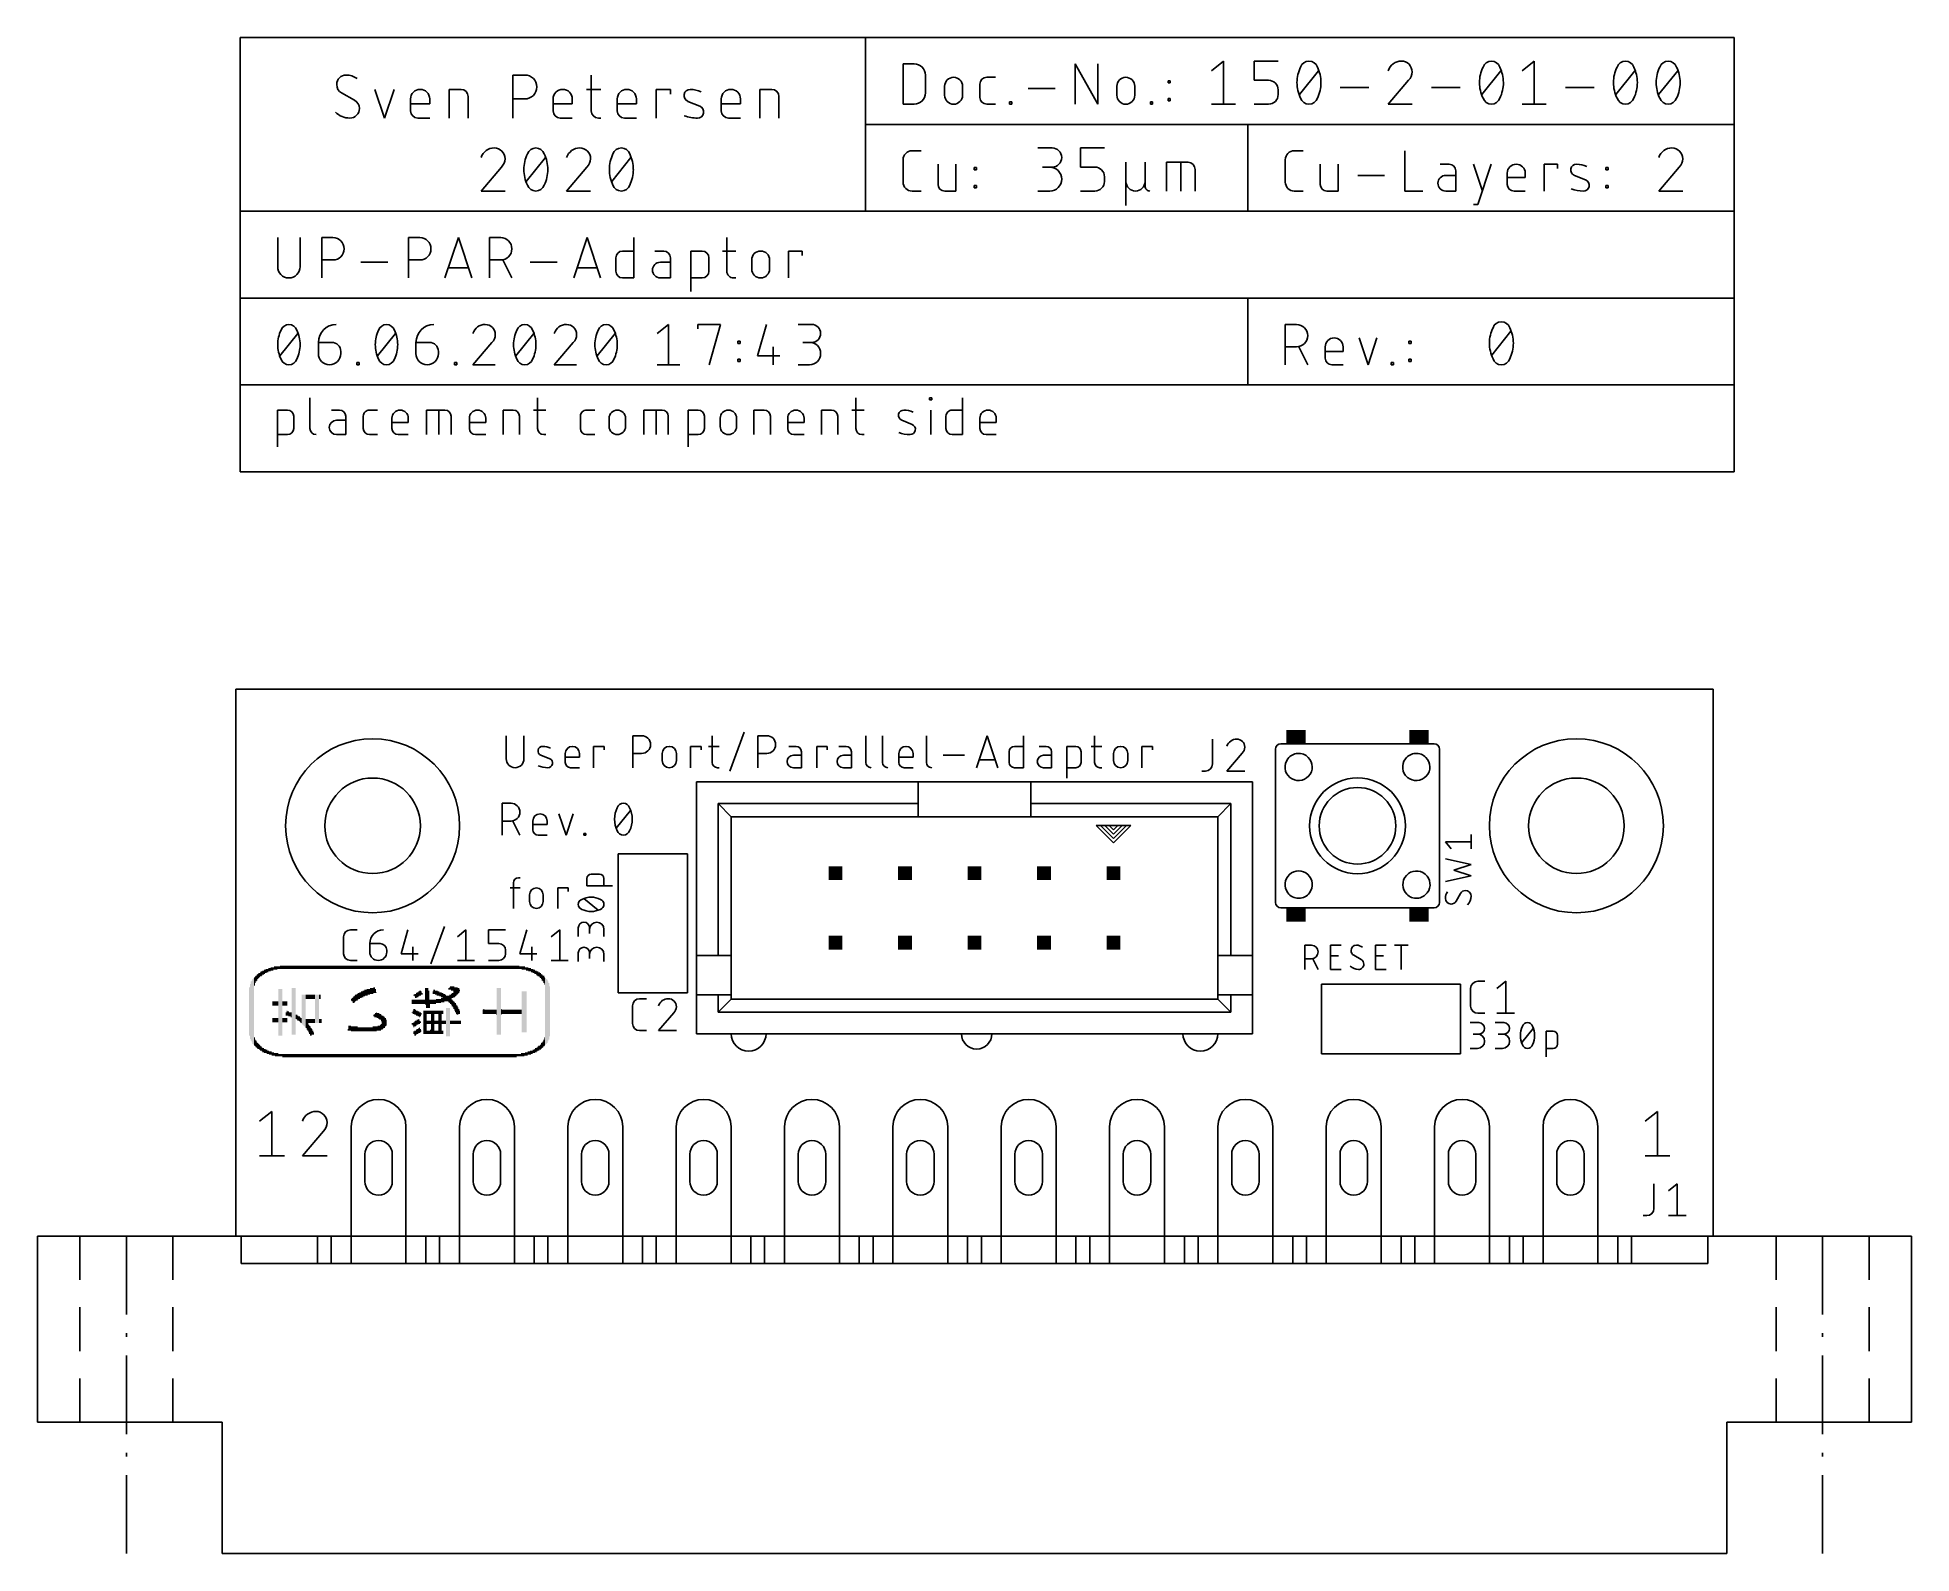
# Model space of a CAD drawing. Extents: x -7.2 to 61.2, y -11.6 to 43.8.
import ezdxf

# ---------------------------------------------------------------- set-up
doc = ezdxf.new("R2010")
doc.units = 0
for name, color, linetype in [('20', 30, 'CONTINUOUS'), ('21', 253, 'CONTINUOUS'), ('25', 253, 'CONTINUOUS'), ('48', 213, 'CONTINUOUS'), ('51', 253, 'CONTINUOUS')]:
    doc.layers.add(name, color=color, linetype=linetype)

# ---------------------------------------------------------------- blocks, each defined once
blk = doc.blocks.new('RECT')
blk.add_solid([(-0.5, -0.5), (0.5, -0.5), (-0.5, 0.5), (0.5, 0.5)])

msp = doc.modelspace()

# ---------------------------------------------------------------- linework, layer by layer
at = {"layer": '20'}
for p, q in [((0, 20), (0, 0)), ((54, 20), (0, 20)), ((54, 0), (54, 20)), ((0, 0), (54, 0))]:
    msp.add_line(p, q, dxfattribs=at)
at = {"layer": '21'}
for p, q in [((1.5177, 28.8502), (1.5177, 30.1964)), ((1.5177, 30.1964), (1.8916, 30.1964)), ((2.7073, 30.6451), (2.7073, 29.5233)), ((3.7908, 30.1964), (3.4916, 30.1964)), ((4.8837, 30.1964), (5.1829, 30.1964)), ((6.9718, 29.2989), (6.9718, 30.1964)), ((6.9718, 30.1964), (7.6449, 30.1964)), ((7.4205, 29.2989), (7.4205, 30.1964)), ((9.7678, 29.2989), (9.7678, 30.1964)), ((9.7678, 30.1964), (10.1417, 30.1964)), ((10.8785, 30.1964), (11.3273, 30.1964)), ((11.0281, 30.6451), (11.0281, 29.5233)), ((12.8231, 30.1964), (13.1222, 30.1964)), ((14.9111, 29.2989), (14.9111, 30.1964)), ((14.9111, 30.1964), (15.5842, 30.1964)), ((15.3598, 29.2989), (15.3598, 30.1964)), ((16.5294, 28.8502), (16.5294, 30.1964)), ((16.5294, 30.1964), (16.9033, 30.1964)), ((18.9391, 29.2989), (18.9391, 30.1964)), ((18.9391, 30.1964), (19.313, 30.1964)), ((21.403, 29.2989), (21.403, 30.1964)), ((21.403, 30.1964), (21.777, 30.1964)), ((22.5138, 30.1964), (22.9625, 30.1964)), ((22.6634, 30.6451), (22.6634, 29.5233)), ((25.3607, 30.5703), (25.3607, 30.6451)), ((25.3607, 30.6451), (25.4355, 30.6451)), ((25.4355, 30.5703), (25.3607, 30.5703)), ((25.3981, 29.2989), (25.3981, 30.1964)), ((25.4355, 30.6451), (25.4355, 30.5703)), ((26.1816, 30.1964), (26.5556, 30.1964)), ((26.5556, 30.6451), (26.5556, 29.2989)), ((2.116, 29.972), (2.116, 29.5233)), ((4.0152, 29.8224), (3.6786, 29.8224)), ((4.0152, 29.2989), (4.0152, 29.972)), ((4.6594, 29.5233), (4.6594, 29.972)), ((5.7069, 29.5233), (5.7069, 29.8972)), ((6.3052, 29.7476), (5.7069, 29.7476)), ((6.3052, 29.8972), (6.3052, 29.7476)), ((7.8692, 29.972), (7.8692, 29.2989)), ((8.5358, 29.5233), (8.5358, 29.8972)), ((9.1341, 29.7476), (8.5358, 29.7476)), ((9.1341, 29.8972), (9.1341, 29.7476)), ((10.3661, 29.972), (10.3661, 29.2989)), ((12.5987, 29.5233), (12.5987, 29.972)), ((13.6462, 29.5981), (13.6462, 29.8972)), ((14.2445, 29.8972), (14.2445, 29.5981)), ((15.8086, 29.972), (15.8086, 29.2989)), ((17.1277, 29.972), (17.1277, 29.5233)), ((17.7071, 29.5981), (17.7071, 29.8972)), ((18.3054, 29.8972), (18.3054, 29.5981)), ((19.5374, 29.972), (19.5374, 29.2989)), ((20.1711, 29.5233), (20.1711, 29.8972)), ((20.7694, 29.7476), (20.1711, 29.7476)), ((20.7694, 29.8972), (20.7694, 29.7476)), ((22.0014, 29.972), (22.0014, 29.2989)), ((24.7181, 29.6728), (24.3442, 29.8224)), ((25.9573, 29.5233), (25.9573, 29.972)), ((27.1978, 29.5233), (27.1978, 29.8972)), ((27.7962, 29.7476), (27.1978, 29.7476)), ((27.7962, 29.8972), (27.7962, 29.7476)), ((1.8916, 29.2989), (1.5177, 29.2989)), ((3.6786, 29.2989), (4.0152, 29.2989)), ((5.1829, 29.2989), (4.8837, 29.2989)), ((6.3052, 29.2989), (5.9312, 29.2989)), ((9.1341, 29.2989), (8.7602, 29.2989)), ((11.2525, 29.2989), (11.3273, 29.2989)), ((13.1222, 29.2989), (12.8231, 29.2989)), ((16.9033, 29.2989), (16.5294, 29.2989)), ((20.7694, 29.2989), (20.3954, 29.2989)), ((22.8877, 29.2989), (22.9625, 29.2989)), ((26.5556, 29.2989), (26.1816, 29.2989)), ((27.7962, 29.2989), (27.4222, 29.2989)), ((9.8821, 18.293), (9.8821, 17.4491)), ((10.5312, 17.4491), (10.5312, 18.293)), ((13.0778, 17.1245), (13.0778, 17.9035)), ((13.0778, 17.9035), (13.4673, 17.9035)), ((13.4673, 17.9035), (13.4673, 17.7737)), ((14.5091, 17.1245), (14.5091, 18.293)), ((14.5091, 18.293), (14.8336, 18.293)), ((16.6211, 17.1245), (16.6211, 17.9035)), ((16.6211, 17.9035), (17.0106, 17.9035)), ((17.0106, 17.9035), (17.0106, 17.7737)), ((17.2797, 17.9035), (17.6692, 17.9035)), ((17.4095, 18.293), (17.4095, 17.3193)), ((18.0623, 16.9947), (18.5815, 18.4228)), ((19.0811, 17.1245), (19.0811, 18.293)), ((19.0811, 18.293), (19.4056, 18.293)), ((20.4764, 17.9035), (20.2168, 17.9035)), ((21.2312, 17.1245), (21.2312, 17.9035)), ((21.2312, 17.9035), (21.6207, 17.9035)), ((21.6207, 17.9035), (21.6207, 17.7737)), ((22.3052, 17.9035), (22.0456, 17.9035)), ((23.0302, 18.293), (23.0302, 17.3193)), ((23.6398, 18.293), (23.6398, 17.3193)), ((25.24, 18.293), (25.24, 17.3193)), ((27.0764, 17.1245), (27.4659, 18.293)), ((27.4659, 18.293), (27.8553, 17.1245)), ((28.4619, 17.9035), (28.7864, 17.9035)), ((28.7864, 18.293), (28.7864, 17.1245)), ((29.6204, 17.9035), (29.3608, 17.9035)), ((30.3744, 16.7351), (30.3744, 17.9035)), ((30.3744, 17.9035), (30.699, 17.9035)), ((31.2624, 17.9035), (31.6519, 17.9035)), ((31.3922, 18.293), (31.3922, 17.3193)), ((33.1184, 17.1245), (33.1184, 17.9035)), ((33.1184, 17.9035), (33.5078, 17.9035)), ((33.5078, 17.9035), (33.5078, 17.7737)), ((39.55, 18), (42.45, 18)), ((11.4738, 17.4491), (11.1492, 17.5789)), ((12.0425, 17.3193), (12.0425, 17.6438)), ((12.5617, 17.514), (12.0425, 17.514)), ((12.5617, 17.6438), (12.5617, 17.514)), ((14.8336, 17.6438), (14.5091, 17.6438)), ((15.5858, 17.3842), (15.5858, 17.6438)), ((16.105, 17.6438), (16.105, 17.3842)), ((19.4056, 17.6438), (19.0811, 17.6438)), ((20.6711, 17.5789), (20.379, 17.5789)), ((20.6711, 17.1245), (20.6711, 17.7088)), ((22.4999, 17.5789), (22.2078, 17.5789)), ((22.4999, 17.1245), (22.4999, 17.7088)), ((24.2344, 17.3193), (24.2344, 17.6438)), ((24.7537, 17.514), (24.2344, 17.514)), ((24.7537, 17.6438), (24.7537, 17.514)), ((25.8572, 17.5789), (26.6361, 17.5789)), ((27.758, 17.4167), (27.1738, 17.4167)), ((28.2671, 17.3193), (28.2671, 17.7088)), ((29.8151, 17.5789), (29.523, 17.5789)), ((29.8151, 17.1245), (29.8151, 17.7088)), ((30.8937, 17.7088), (30.8937, 17.3193)), ((32.083, 17.3842), (32.083, 17.6438)), ((32.6023, 17.6438), (32.6023, 17.3842)), ((38, 12.6), (38, 17.75)), ((44, 17.75), (44, 12.25)), ((12.5617, 17.1245), (12.2372, 17.1245)), ((16.84, 10.2537), (16.84, 16.6038)), ((16.84, 16.6038), (24.9362, 16.6038)), ((17.6043, 17.1245), (17.6692, 17.1245)), ((20.379, 17.1245), (20.6711, 17.1245)), ((22.2078, 17.1245), (22.4999, 17.1245)), ((24.7537, 17.1245), (24.4292, 17.1245)), ((24.9362, 16.6038), (29.0638, 16.6038)), ((24.9362, 15.81), (24.9362, 16.6038)), ((28.7864, 17.1245), (28.4619, 17.1245)), ((29.0638, 16.6038), (37.16, 16.6038)), ((29.0638, 15.81), (29.0638, 16.6038)), ((29.523, 17.1245), (29.8151, 17.1245)), ((30.699, 17.1245), (30.3744, 17.1245)), ((31.587, 17.1245), (31.6519, 17.1245)), ((37.16, 16.6038), (37.16, 10.2537)), ((9.7346, 14.6558), (9.7346, 15.8242)), ((9.7346, 15.8242), (10.0591, 15.8242)), ((24.9362, 15.81), (17.6337, 15.81)), ((17.6337, 10.2537), (17.6337, 15.81)), ((18.11, 15.3338), (17.6337, 15.81)), ((24.9362, 15.3338), (24.9362, 15.81)), ((29.0638, 15.3338), (29.0638, 15.81)), ((29.0638, 15.81), (36.3663, 15.81)), ((36.3663, 15.81), (35.89, 15.3338)), ((36.3663, 10.2537), (36.3663, 15.81)), ((10.0591, 15.1751), (9.7346, 15.1751)), ((10.3837, 14.6558), (10.124, 15.1751)), ((10.8589, 14.8505), (10.8589, 15.1751)), ((11.3782, 15.1751), (11.3782, 15.0453)), ((11.8114, 15.4347), (12.071, 14.6558)), ((12.071, 14.6558), (12.3307, 15.4347)), ((13.9069, 14.9154), (14.4262, 15.5646)), ((18.11, 10.2537), (18.11, 15.3338)), ((18.11, 15.3338), (24.9362, 15.3338)), ((24.9362, 15.3338), (29.0638, 15.3338)), ((29.0638, 15.3338), (35.89, 15.3338)), ((35.89, 15.3338), (35.89, 10.2537)), ((11.3782, 15.0453), (10.8589, 15.0453)), ((11.3782, 14.6558), (11.0536, 14.6558)), ((12.7244, 14.6558), (12.7244, 14.7207)), ((12.7244, 14.7207), (12.7893, 14.7207)), ((12.7893, 14.6558), (12.7244, 14.6558)), ((12.7893, 14.7207), (12.7893, 14.6558)), ((31.6038, 15.0162), (31.445, 15.0162)), ((31.445, 15.0162), (32.08, 14.3812)), ((31.7625, 15.0162), (31.6038, 15.0162)), ((31.6038, 15.0162), (32.08, 14.54)), ((31.9213, 15.0162), (31.7625, 15.0162)), ((31.7625, 15.0162), (32.08, 14.6987)), ((32.2388, 15.0162), (31.9213, 15.0162)), ((31.9213, 15.0162), (32.08, 14.8575)), ((32.08, 14.3812), (32.715, 15.0162)), ((32.08, 14.54), (32.5563, 15.0162)), ((32.08, 14.6987), (32.3975, 15.0162)), ((32.08, 14.8575), (32.2388, 15.0162)), ((32.3975, 15.0162), (32.2388, 15.0162)), ((32.5563, 15.0162), (32.3975, 15.0162)), ((32.715, 15.0162), (32.5563, 15.0162)), ((13.97, 8.89), (13.97, 13.97)), ((16.51, 13.97), (13.97, 13.97)), ((16.51, 13.97), (16.51, 8.89)), ((10.3359, 13.1001), (10.3979, 13.1001)), ((12.8291, 12.8088), (12.8291, 13.0699)), ((12.9858, 13.2265), (13.299, 13.2265)), ((13.4557, 13.0699), (13.4557, 12.8088)), ((10.0254, 12.7275), (10.3979, 12.7275)), ((10.1496, 11.9825), (10.1496, 12.9138)), ((10.738, 12.2308), (10.738, 12.4792)), ((11.2347, 12.4792), (11.2347, 12.2308)), ((11.775, 11.9825), (11.775, 12.7275)), ((11.775, 12.7275), (12.1476, 12.7275)), ((12.1476, 12.7275), (12.1476, 12.6033)), ((13.2468, 11.9204), (12.7247, 12.338)), ((13.7689, 12.8088), (12.8291, 12.8088)), ((42.45, 12), (39.6, 12)), ((4.189, 11.1951), (4.4373, 11.1951)), ((6.2886, 11.1951), (6.0403, 10.3258)), ((7.1311, 9.9533), (7.6278, 11.3192)), ((8.0977, 10.9467), (8.4081, 11.1951)), ((8.4081, 11.1951), (8.4081, 10.0775)), ((9.2407, 10.6983), (9.2407, 11.1951)), ((9.2407, 11.1951), (9.8616, 11.1951)), ((10.632, 11.1951), (10.3837, 10.3258)), ((11.5267, 10.9467), (11.8371, 11.1951)), ((11.8371, 11.1951), (11.8371, 10.0775)), ((12.5159, 10.9537), (12.5159, 11.267)), ((12.9335, 11.267), (12.9335, 11.0582)), ((13.4557, 10.9537), (13.4557, 11.2148)), ((3.9406, 10.3258), (3.9406, 10.9467)), ((4.8973, 10.6983), (5.2698, 10.6983)), ((4.8973, 10.3879), (4.8973, 10.6983)), ((5.5182, 10.45), (5.5182, 10.3879)), ((6.0403, 10.3258), (6.6612, 10.3258)), ((6.4749, 10.5742), (6.4749, 10.0775)), ((9.6132, 10.6983), (9.2407, 10.6983)), ((9.8616, 10.3258), (9.8616, 10.45)), ((10.3837, 10.3258), (11.0046, 10.3258)), ((10.8183, 10.5742), (10.8183, 10.0775)), ((12.5159, 10.0394), (12.5159, 10.3526)), ((12.9335, 10.3526), (12.9335, 10.1438)), ((13.4557, 10.0394), (13.4557, 10.3004)), ((39.0684, 9.7473), (39.0684, 10.6363)), ((39.0684, 10.6363), (39.3154, 10.6363)), ((40.0081, 9.7473), (40.0081, 10.6363)), ((40.0081, 10.6363), (40.4032, 10.6363)), ((41.654, 9.7473), (41.654, 10.6363)), ((41.654, 10.6363), (42.0491, 10.6363)), ((42.3527, 10.6363), (42.8466, 10.6363)), ((42.5996, 9.7473), (42.5996, 10.6363)), ((4.4373, 10.0775), (4.189, 10.0775)), ((8.0977, 10.0775), (8.7186, 10.0775)), ((9.2407, 10.0775), (9.6132, 10.0775)), ((11.5267, 10.0775), (12.1476, 10.0775)), ((16.84, 8.825), (16.84, 10.2537)), ((17.6337, 10.2537), (16.84, 10.2537)), ((18.11, 10.2537), (17.6337, 10.2537)), ((18.11, 8.825), (18.11, 10.2537)), ((35.89, 10.2537), (35.89, 8.825)), ((35.89, 10.2537), (36.3663, 10.2537)), ((36.3663, 10.2537), (37.16, 10.2537)), ((37.16, 10.2537), (37.16, 8.825)), ((39.3154, 10.1424), (39.0684, 10.1424)), ((39.5623, 9.7473), (39.3648, 10.1424)), ((40.0081, 10.2411), (40.3044, 10.2411)), ((40.4032, 9.7473), (40.0081, 9.7473)), ((41.1324, 10.1177), (40.8607, 10.2658)), ((41.654, 10.2411), (41.9503, 10.2411)), ((42.0491, 9.7473), (41.654, 9.7473)), ((39.6875, 9.2075), (44.7675, 9.2075)), ((39.6875, 9.2075), (39.6875, 6.6675)), ((44.7675, 6.6675), (44.7675, 9.2075)), ((13.97, 8.89), (16.51, 8.89)), ((16.84, 7.3962), (16.84, 8.825)), ((17.6337, 8.825), (16.84, 8.825)), ((18.11, 8.825), (17.6337, 8.825)), ((17.6337, 8.825), (17.6337, 8.19)), ((18.11, 8.6662), (17.6337, 8.19)), ((18.11, 8.6662), (18.11, 8.825)), ((35.89, 8.6662), (18.11, 8.6662)), ((35.89, 8.825), (35.89, 8.6662)), ((35.89, 8.825), (36.3663, 8.825)), ((36.3663, 8.19), (35.89, 8.6662)), ((36.3663, 8.825), (37.16, 8.825)), ((36.3663, 8.19), (36.3663, 8.825)), ((37.16, 8.825), (37.16, 7.3962)), ((36.3663, 8.19), (17.6337, 8.19)), ((45.1231, 7.8042), (45.4364, 7.8042)), ((46.0375, 7.8042), (46.3508, 7.8042)), ((47.0041, 7.0732), (47.4218, 7.5953)), ((37.16, 7.3962), (16.84, 7.3962)), ((45.1231, 6.8643), (45.3842, 6.8643)), ((45.4364, 7.3865), (45.2275, 7.3865)), ((46.0375, 6.8643), (46.2985, 6.8643)), ((46.3508, 7.3865), (46.1419, 7.3865)), ((47.8926, 6.5511), (47.8926, 7.4909)), ((47.8926, 7.4909), (48.1536, 7.4909)), ((48.1536, 6.8643), (47.8926, 6.8643)), ((48.3103, 7.3342), (48.3103, 7.021)), ((44.7675, 6.6675), (39.6875, 6.6675)), ((0.87, 4.1981), (1.3215, 4.5593)), ((1.3215, 4.5593), (1.3215, 2.9337)), ((51.5112, 4.1981), (51.9628, 4.5593)), ((51.9628, 4.5593), (51.9628, 2.9337)), ((3.2007, 3.8368), (2.4331, 2.9337)), ((0.87, 2.9337), (1.7731, 2.9337)), ((2.4331, 2.9337), (3.3362, 2.9337)), ((51.5112, 2.9337), (52.4143, 2.9337)), ((-7.25, 0), (-7.25, -6.8)), ((-5.7, 0), (-7.25, 0)), ((-4, 0), (-5.7, 0)), ((-5.7, -1.6), (-5.7, 0)), ((-2.3, 0), (-4, 0)), ((-4, 0), (-4, -2.8667)), ((0.2, 0), (-2.3, 0)), ((-2.3, -1.6), (-2.3, 0)), ((0.2, -1), (0.2, 0)), ((3.49, 0), (2.99, 0)), ((2.99, 0), (2.99, -1)), ((3.49, -1), (3.49, 0)), ((4.22, 0.1), (4.22, -1)), ((6.22, 0.1), (6.22, -1)), ((7.45, 0), (6.95, 0)), ((6.95, 0), (6.95, -1)), ((7.45, -1), (7.45, 0)), ((8.18, 0.1), (8.18, -1)), ((10.18, 0.1), (10.18, -1)), ((11.41, 0), (10.91, 0)), ((10.91, 0), (10.91, -1)), ((11.41, -1), (11.41, 0)), ((12.14, 0.1), (12.14, -1)), ((14.14, 0.1), (14.14, -1)), ((15.37, 0), (14.87, 0)), ((14.87, 0), (14.87, -1)), ((15.37, -1), (15.37, 0)), ((16.1, 0.1), (16.1, -1)), ((18.1, 0.1), (18.1, -1)), ((19.33, 0), (18.83, 0)), ((18.83, 0), (18.83, -1)), ((19.33, -1), (19.33, 0)), ((20.06, 0.1), (20.06, -1)), ((22.06, 0.1), (22.06, -1)), ((23.29, 0), (22.79, 0)), ((22.79, 0), (22.79, -1)), ((23.29, -1), (23.29, 0)), ((24.02, 0.1), (24.02, -1)), ((26.02, 0.1), (26.02, -1)), ((27.25, 0), (26.75, 0)), ((26.75, 0), (26.75, -1)), ((27.25, -1), (27.25, 0)), ((27.98, 0.1), (27.98, -1)), ((29.98, 0.1), (29.98, -1)), ((31.21, 0), (30.71, 0)), ((30.71, 0), (30.71, -1)), ((31.21, -1), (31.21, 0)), ((31.94, 0.1), (31.94, -1)), ((33.94, 0.1), (33.94, -1)), ((35.17, 0), (34.67, 0)), ((34.67, 0), (34.67, -1)), ((35.17, -1), (35.17, 0)), ((35.9, 0.1), (35.9, -1)), ((37.9, 0.1), (37.9, -1)), ((39.13, 0), (38.63, 0)), ((38.63, 0), (38.63, -1)), ((39.13, -1), (39.13, 0)), ((39.86, 0.1), (39.86, -1)), ((41.86, 0.1), (41.86, -1)), ((43.09, 0), (42.59, 0)), ((42.59, 0), (42.59, -1)), ((43.09, -1), (43.09, 0)), ((43.82, 0.1), (43.82, -1)), ((45.82, 0.1), (45.82, -1)), ((47.05, 0), (46.55, 0)), ((46.55, 0), (46.55, -1)), ((47.05, -1), (47.05, 0)), ((47.78, 0.1), (47.78, -1)), ((49.78, 0.1), (49.78, -1)), ((51.01, 0), (50.51, 0)), ((50.51, 0), (50.51, -1)), ((51.01, -1), (51.01, 0)), ((56.3, 0), (53.8, 0)), ((53.8, 0), (53.8, -1)), ((58, 0), (56.3, 0)), ((56.3, -1.6), (56.3, 0)), ((59.7, 0), (58, 0)), ((58, -2.8667), (58, 0)), ((61.25, 0), (59.7, 0)), ((59.7, -1.6), (59.7, 0)), ((61.25, 0), (61.25, -6.8)), ((53.8, -1), (0.2, -1)), ((-5.7, -4.2), (-5.7, -2.6)), ((-2.3, -4.2), (-2.3, -2.6)), ((56.3, -4.2), (56.3, -2.6)), ((59.7, -4.2), (59.7, -2.6)), ((-4, -3.548), (-4, -3.6853)), ((58, -3.6853), (58, -3.548)), ((-4, -4.3667), (-4, -7.2333)), ((58, -7.2333), (58, -4.3667)), ((-5.7, -6.8), (-5.7, -5.2)), ((-2.3, -6.8), (-2.3, -5.2)), ((56.3, -6.8), (56.3, -5.2)), ((59.7, -6.8), (59.7, -5.2)), ((-5.7, -6.8), (-7.25, -6.8)), ((-2.3, -6.8), (-5.7, -6.8)), ((-0.5, -6.8), (-2.3, -6.8)), ((-0.5, -11.6), (-0.5, -6.8)), ((56.3, -6.8), (54.5, -6.8)), ((54.5, -6.8), (54.5, -11.6)), ((59.7, -6.8), (56.3, -6.8)), ((61.25, -6.8), (59.7, -6.8)), ((-4, -7.9147), (-4, -8.052)), ((58, -8.052), (58, -7.9147)), ((-4, -8.7333), (-4, -11.6)), ((58, -11.6), (58, -8.7333)), ((54.5, -11.6), (-0.5, -11.6))]:
    msp.add_line(p, q, dxfattribs=at)
for centre, radius in [((5, 15), 3.1789), ((49, 15), 3.1789), ((5, 15), 1.7463), ((41, 15), 1.75), ((49, 15), 1.7463), ((41, 15), 1.4)]:
    msp.add_circle(centre, radius, dxfattribs=at)
for centre, radius, start, end in [((1.8916, 29.972), 0.2244, 0, 90), ((3.7908, 29.972), 0.2244, 0, 90), ((4.8837, 29.972), 0.2244, 89.9992, 180), ((6.006, 29.8972), 0.2992, 0, 180), ((7.6449, 29.972), 0.2244, 0, 90), ((8.835, 29.8972), 0.2992, 0, 180), ((10.1417, 29.972), 0.2244, 0, 90), ((12.8231, 29.972), 0.2244, 89.9992, 180), ((13.9454, 29.8972), 0.2992, 0, 180), ((15.5842, 29.972), 0.2244, 0, 90), ((16.9033, 29.972), 0.2244, 0, 90), ((18.0063, 29.8972), 0.2992, 0, 180), ((19.313, 29.972), 0.2244, 0, 90), ((20.4702, 29.8972), 0.2992, 0, 180), ((21.777, 29.972), 0.2244, 0, 90), ((24.4162, 30.0025), 0.1939, 89.181, 248.1986), ((24.4068, 29.3471), 0.8493, 65.7609, 89.181), ((26.1816, 29.972), 0.2244, 89.9992, 180), ((27.497, 29.8972), 0.2992, 0, 180), ((1.8916, 29.5233), 0.2244, 270.0008, 0), ((2.9316, 29.5233), 0.2244, 180, 270), ((3.6786, 29.5607), 0.2618, 90, 270), ((4.8837, 29.5233), 0.2244, 180, 270), ((5.9312, 29.5233), 0.2244, 180, 270), ((8.7602, 29.5233), 0.2244, 180, 270), ((11.2525, 29.5233), 0.2244, 180, 270), ((12.8231, 29.5233), 0.2244, 180, 270), ((13.9454, 29.5981), 0.2992, 180, 0), ((16.9033, 29.5233), 0.2244, 270.0008, 0), ((18.0063, 29.5981), 0.2992, 180, 0), ((20.3954, 29.5233), 0.2244, 180, 270), ((22.8877, 29.5233), 0.2244, 180, 270), ((24.6461, 29.4928), 0.1939, 269.181, 68.1986), ((26.1816, 29.5233), 0.2244, 180, 270), ((27.4222, 29.5233), 0.2244, 180, 270), ((24.6615, 30.5672), 1.2684, 250.2096, 269.181), ((11.2117, 17.7352), 0.1683, 89.1818, 248.1989), ((11.2036, 17.1664), 0.7371, 65.7612, 89.1819), ((12.3021, 17.6438), 0.2596, 0, 180), ((14.8336, 17.9684), 0.3246, 270, 90), ((15.8454, 17.6438), 0.2596, 0, 180), ((19.4056, 17.9684), 0.3246, 270, 90), ((20.4764, 17.7088), 0.1947, 0, 90), ((22.3052, 17.7088), 0.1947, 0, 90), ((24.4941, 17.6438), 0.2596, 0, 180), ((28.4619, 17.7088), 0.1947, 90, 180), ((29.6204, 17.7088), 0.1947, 0, 90), ((30.699, 17.7087), 0.1947, 0.0009, 90), ((32.3427, 17.6438), 0.2596, 0, 180), ((10.2066, 17.4491), 0.3246, 180, 0), ((11.4246, 18.2253), 1.1008, 250.209, 269.1819), ((11.4113, 17.2928), 0.1683, 269.1818, 68.1989), ((12.2372, 17.3193), 0.1947, 180, 270), ((15.8454, 17.3842), 0.2596, 180, 0), ((17.6043, 17.3193), 0.1947, 180, 270), ((20.379, 17.3517), 0.2272, 90, 270), ((22.2078, 17.3517), 0.2272, 90, 270), ((23.2249, 17.3193), 0.1947, 180, 270), ((23.8345, 17.3193), 0.1947, 180, 270), ((24.4292, 17.3193), 0.1947, 180, 270), ((25.4347, 17.3193), 0.1947, 180, 270), ((28.4619, 17.3193), 0.1947, 180, 270), ((29.523, 17.3517), 0.2272, 90, 270), ((30.699, 17.3193), 0.1947, 270, 0), ((31.587, 17.3193), 0.1947, 180, 270), ((32.3427, 17.3842), 0.2596, 180, 0), ((38.8467, 17.1498), 0.4975, 142.8791, 44.749), ((43.1467, 17.1498), 0.4975, 142.8791, 44.749), ((10.0591, 15.4996), 0.3246, 270, 90), ((14.1665, 15.584), 0.2402, 90, 161.0751), ((14.1665, 15.584), 0.2402, 18.9248, 90.0002), ((11.1185, 15.1751), 0.2596, 0, 180), ((14.8048, 15.24), 0.9628, 154.0109, 180.0001), ((14.8049, 15.24), 0.9629, 180, 205.9888), ((13.5282, 15.24), 0.9629, 359.9999, 25.9891), ((13.5282, 15.24), 0.9629, 334.0112, 360), ((11.0536, 14.8505), 0.1947, 180, 270), ((14.1665, 14.896), 0.2402, 198.9254, 269.9998), ((14.1665, 14.896), 0.2402, 270, 341.0747), ((10.3359, 12.9138), 0.1863, 90, 180), ((12.9858, 13.0699), 0.1566, 90.0011, 180), ((13.299, 13.0699), 0.1566, 0, 90), ((38.85, 12.85), 0.5, 323.1301, 216.8699), ((43.1533, 12.8502), 0.4975, 322.8791, 224.749), ((10.9864, 12.4792), 0.2484, 0, 180), ((12.9858, 11.6158), 0.7745, 90.0001, 115.9888), ((12.9858, 11.6158), 0.7745, 64.0113, 90), ((10.9864, 12.2308), 0.2484, 180, 0), ((12.709, 12.1292), 0.1932, 108.9238, 180.0003), ((12.709, 12.1292), 0.1932, 179.9999, 251.076), ((12.9858, 12.6426), 0.7745, 244.0112, 269.9999), ((12.9858, 12.6426), 0.7745, 270, 295.9887), ((13.2625, 12.1292), 0.1932, 360, 71.0747), ((13.2625, 12.1292), 0.1932, 288.9255, 359.9999), ((4.189, 10.9467), 0.2484, 90.0007, 180), ((5.394, 10.6983), 0.4967, 90.0004, 180), ((12.7247, 11.267), 0.2088, 0, 180), ((13.1946, 11.2148), 0.2611, 0, 180), ((4.189, 10.3258), 0.2484, 180, 270), ((5.2077, 10.3879), 0.3104, 180, 0), ((5.2698, 10.45), 0.2484, 0, 90), ((9.6132, 10.45), 0.2484, 0, 90), ((9.6132, 10.3258), 0.2484, 270, 359.9993), ((12.7247, 10.3526), 0.2088, 0, 180), ((13.1946, 10.3004), 0.2611, 0, 180), ((39.3154, 10.3893), 0.2469, 270, 90), ((40.9595, 10.4387), 0.1976, 90, 180), ((40.9626, 10.4387), 0.2006, 179.9999, 239.4896), ((40.9595, 10.2658), 0.3704, 53.1298, 89.9999), ((41.0336, 10.1646), 0.4173, 224.761, 269.9991), ((41.0336, 9.9448), 0.1976, 269.9991, 360), ((41.0305, 9.9448), 0.2006, 0.0003, 59.4892), ((45.4364, 7.5953), 0.2088, 270, 90), ((46.3508, 7.5953), 0.2088, 270, 90), ((47.7264, 7.3342), 0.7745, 154.011, 180.0001), ((47.2129, 7.611), 0.1932, 90.0003, 161.0756), ((47.2129, 7.611), 0.1932, 18.9247, 90.0003), ((46.6995, 7.3342), 0.7745, 359.9999, 25.989), ((18.745, 7.3962), 0.635, 180, 0), ((27.0794, 7.3962), 0.5556, 180, 0), ((35.255, 7.3962), 0.635, 180, 0), ((45.3842, 7.1254), 0.2611, 270, 90), ((46.2985, 7.1254), 0.2611, 270, 90), ((47.7264, 7.3342), 0.7745, 180, 205.9887), ((47.2129, 7.0575), 0.1932, 198.9255, 269.9999), ((47.2129, 7.0575), 0.1932, 270, 341.0747), ((46.6995, 7.3342), 0.7745, 334.0113, 360), ((48.1536, 7.3342), 0.1566, 0.0011, 90), ((48.1536, 7.021), 0.1566, 270, 0), ((2.9298, 4.0372), 0.5221, 90.0001, 162.0549), ((2.9298, 4.1529), 0.4064, 0, 90), ((2.8997, 4.1529), 0.4365, 313.6036, 359.9997)]:
    msp.add_arc(centre, radius, start, end, dxfattribs=at)
at = {"layer": '25'}
for p, q in [((35.7002, 18.1705), (35.7002, 17.2617)), ((36.7793, 17.6512), (36.2276, 17.0021)), ((35.4406, 17.0021), (35.3107, 17.0021)), ((36.2276, 17.0021), (36.8767, 17.0021)), ((44.4222, 14.154), (44.2134, 14.4151)), ((44.2134, 14.4151), (45.1532, 14.4151)), ((45.1532, 14.154), (45.1532, 14.6761)), ((45.1532, 13.5876), (44.2134, 13.7964)), ((44.2134, 12.9611), (45.1532, 13.1699)), ((44.5266, 13.3787), (45.1532, 13.5876)), ((45.1532, 13.1699), (44.5266, 13.3787)), ((44.7616, 12.5295), (44.6049, 12.2424)), ((45.1358, 8.4067), (45.1358, 9.0558)), ((45.3954, 9.3155), (45.6551, 9.3155)), ((46.0916, 9.0558), (46.4162, 9.3155)), ((46.4162, 9.3155), (46.4162, 8.1471)), ((14.4971, 7.7717), (14.4971, 8.4208)), ((14.7567, 8.6805), (15.0163, 8.6805)), ((16.0046, 8.1612), (15.4529, 7.5121)), ((45.6551, 8.1471), (45.3954, 8.1471)), ((46.0916, 8.1471), (46.7407, 8.1471)), ((15.0163, 7.5121), (14.7567, 7.5121)), ((15.4529, 7.5121), (16.102, 7.5121)), ((51.8353, 1.918), (51.8353, 1.0092)), ((52.3626, 1.6583), (52.6872, 1.918)), ((52.6872, 1.918), (52.6872, 0.7496)), ((51.5756, 0.7496), (51.4458, 0.7496)), ((52.3626, 0.7496), (53.0117, 0.7496))]:
    msp.add_line(p, q, dxfattribs=at)
for centre, radius, start, end in [((36.5846, 17.7952), 0.3753, 90.0001, 162.0549), ((36.5846, 17.8784), 0.2921, 0, 90), ((36.5629, 17.8784), 0.3138, 313.604, 359.9996), ((35.4406, 17.2617), 0.2596, 270, 0), ((44.6049, 12.3468), 0.3916, 143.1292, 180), ((44.4222, 12.3468), 0.2088, 180, 270), ((44.9443, 12.4219), 0.2121, 90.0001, 149.4899), ((44.9443, 12.4251), 0.2088, 0, 90), ((44.712, 12.4251), 0.4412, 314.7611, 359.9999), ((44.4222, 12.3501), 0.2121, 269.9997, 329.4903), ((45.3954, 9.0558), 0.2596, 90.0007, 180), ((14.7567, 8.4208), 0.2596, 90.0007, 180), ((15.8099, 8.3052), 0.3753, 90.0001, 162.0549), ((15.8099, 8.3884), 0.2921, 0, 90), ((15.7882, 8.3884), 0.3138, 313.604, 359.9996), ((45.3954, 8.4067), 0.2596, 180, 270), ((14.7567, 7.7717), 0.2596, 180, 270), ((51.5756, 1.0092), 0.2596, 270, 0)]:
    msp.add_arc(centre, radius, start, end, dxfattribs=at)
at = {"layer": '48'}
for p, q in [((23.0188, 43.815), (0.1588, 43.815)), ((0.1588, 43.815), (0.1588, 37.465)), ((54.7688, 43.815), (23.0188, 43.815)), ((23.0188, 43.815), (23.0188, 40.64)), ((54.7688, 40.64), (54.7688, 43.815)), ((24.3904, 41.3766), (24.3904, 42.8498)), ((24.3904, 42.8498), (24.7996, 42.8498)), ((30.6835, 41.3766), (30.6835, 42.8498)), ((30.6835, 42.8498), (31.502, 41.3766)), ((31.502, 41.3766), (31.502, 42.8498)), ((35.6616, 42.6014), (36.099, 42.9514)), ((36.099, 42.9514), (36.099, 41.3766)), ((37.2247, 42.2515), (37.2247, 42.9514)), ((37.2247, 42.9514), (38.0996, 42.9514)), ((38.8753, 41.7266), (39.5753, 42.6014)), ((45.5447, 41.7266), (46.2446, 42.6014)), ((47.0203, 42.6014), (47.4578, 42.9514)), ((47.4578, 42.9514), (47.4578, 41.3766)), ((50.4425, 41.7266), (51.1424, 42.6014)), ((52.0056, 41.7266), (52.7055, 42.6014)), ((4.3423, 41.5248), (3.8611, 41.7872)), ((5.0846, 41.9185), (5.4345, 40.8686)), ((5.4345, 40.8686), (5.7845, 41.9185)), ((7.794, 40.8686), (7.794, 41.9185)), ((7.794, 41.9185), (8.2314, 41.9185)), ((10.1287, 40.8686), (10.1287, 42.4434)), ((10.1287, 42.4434), (10.5661, 42.4434)), ((12.8174, 41.9185), (13.3423, 41.9185)), ((12.9924, 42.4434), (12.9924, 41.1311)), ((15.3593, 40.8686), (15.3593, 41.9185)), ((15.3593, 41.9185), (15.8842, 41.9185)), ((15.8842, 41.9185), (15.8842, 41.7435)), ((19.1527, 40.8686), (19.1527, 41.9185)), ((19.1527, 41.9185), (19.5901, 41.9185)), ((25.2088, 42.4406), (25.2088, 41.7858)), ((25.9092, 41.704), (25.9092, 42.0314)), ((26.564, 42.0314), (26.564, 41.704)), ((27.1997, 41.6221), (27.1997, 42.1132)), ((27.4452, 42.3587), (27.7726, 42.3587)), ((28.9664, 41.9495), (29.9486, 41.9495)), ((32.2024, 41.704), (32.2024, 42.0314)), ((32.8571, 42.0314), (32.8571, 41.704)), ((34.0745, 42.1541), (34.0745, 42.236)), ((34.0745, 42.236), (34.1564, 42.236)), ((34.1564, 42.1541), (34.0745, 42.1541)), ((34.1564, 42.236), (34.1564, 42.1541)), ((37.7497, 42.2515), (37.2247, 42.2515)), ((38.0996, 41.7266), (38.0996, 41.9015)), ((40.3677, 41.989), (41.4176, 41.989)), ((42.8662, 42.2515), (42.1225, 41.3766)), ((43.7024, 41.989), (44.7522, 41.989)), ((48.6001, 41.989), (49.65, 41.989)), ((6.3872, 41.1311), (6.3872, 41.5685)), ((7.0871, 41.3935), (6.3872, 41.3935)), ((7.0871, 41.5685), (7.0871, 41.3935)), ((8.4939, 41.656), (8.4939, 40.8686)), ((10.5661, 41.5685), (10.1287, 41.5685)), ((11.5976, 41.1311), (11.5976, 41.5685)), ((12.2975, 41.3935), (11.5976, 41.3935)), ((12.2975, 41.5685), (12.2975, 41.3935)), ((13.9423, 41.1311), (13.9423, 41.5685)), ((14.6422, 41.3935), (13.9423, 41.3935)), ((14.6422, 41.5685), (14.6422, 41.3935)), ((16.9599, 41.306), (16.5224, 41.481)), ((17.7459, 41.1311), (17.7459, 41.5685)), ((18.4458, 41.3935), (17.7459, 41.3935)), ((18.4458, 41.5685), (18.4458, 41.3935)), ((19.8526, 41.656), (19.8526, 40.8686)), ((24.7996, 41.3766), (24.3904, 41.3766)), ((27.7726, 41.3766), (27.4452, 41.3766)), ((28.2769, 41.3766), (28.2769, 41.4584)), ((28.2769, 41.4584), (28.3587, 41.4584)), ((28.3587, 41.3766), (28.2769, 41.3766)), ((28.3587, 41.4584), (28.3587, 41.3766)), ((33.4303, 41.3766), (33.4303, 41.4584)), ((33.4303, 41.4584), (33.5122, 41.4584)), ((33.5122, 41.3766), (33.4303, 41.3766)), ((33.5122, 41.4584), (33.5122, 41.3766)), ((34.0745, 41.4994), (34.0745, 41.5812)), ((34.0745, 41.5812), (34.1564, 41.5812)), ((34.1564, 41.4994), (34.0745, 41.4994)), ((34.1564, 41.5812), (34.1564, 41.4994)), ((35.6616, 41.3766), (36.5365, 41.3766)), ((37.2247, 41.3766), (37.7497, 41.3766)), ((42.1225, 41.3766), (42.9974, 41.3766)), ((47.0203, 41.3766), (47.8952, 41.3766)), ((7.0871, 40.8686), (6.6497, 40.8686)), ((12.2975, 40.8686), (11.8601, 40.8686)), ((13.2548, 40.8686), (13.3423, 40.8686)), ((14.6422, 40.8686), (14.2048, 40.8686)), ((18.4458, 40.8686), (18.0083, 40.8686)), ((23.0188, 40.64), (23.0188, 37.465)), ((23.0188, 40.64), (36.9888, 40.64)), ((36.9888, 40.64), (54.7688, 40.64)), ((36.9888, 40.64), (36.9888, 37.465)), ((54.7688, 37.465), (54.7688, 40.64)), ((29.3116, 39.7764), (29.8365, 39.7764)), ((30.8747, 39.0765), (30.8747, 39.7764)), ((30.8747, 39.7764), (31.7496, 39.7764)), ((9.709, 39.0765), (8.9654, 38.2016)), ((10.616, 38.5516), (11.3159, 39.4264)), ((12.8353, 39.0765), (12.0916, 38.2016)), ((13.7422, 38.5516), (14.4421, 39.4264)), ((24.3904, 38.529), (24.3904, 39.3474)), ((24.7177, 39.6748), (25.0451, 39.6748)), ((25.6664, 39.1837), (25.6664, 38.4471)), ((26.3212, 38.2016), (26.3212, 39.1837)), ((26.9935, 38.9791), (26.9935, 39.061)), ((26.9935, 39.061), (27.0753, 39.061)), ((27.0753, 39.061), (27.0753, 38.9791)), ((29.8365, 39.0765), (29.4866, 39.0765)), ((31.3997, 39.0765), (30.8747, 39.0765)), ((32.5348, 37.6767), (32.5348, 39.2515)), ((33.2347, 39.2515), (33.2347, 38.5516)), ((34.0177, 38.2016), (34.0177, 39.2515)), ((34.0177, 39.2515), (34.8051, 39.2515)), ((34.5426, 38.2016), (34.5426, 39.2515)), ((38.3604, 38.529), (38.3604, 39.3474)), ((38.6877, 39.6748), (39.0151, 39.6748)), ((39.6364, 39.1837), (39.6364, 38.4471)), ((40.2912, 38.2016), (40.2912, 39.1837)), ((42.7296, 39.6748), (42.7296, 38.2016)), ((44.3477, 39.1837), (44.0203, 39.1837)), ((45.2359, 39.1837), (45.5632, 38.2016)), ((45.3996, 37.7105), (45.8906, 39.1837)), ((47.823, 38.2016), (47.823, 39.1837)), ((47.823, 39.1837), (48.3141, 39.1837)), ((48.3141, 39.1837), (48.3141, 39.02)), ((50.0812, 38.9791), (50.0812, 39.061)), ((50.0812, 39.061), (50.163, 39.061)), ((50.163, 39.061), (50.163, 38.9791)), ((52.7565, 39.0765), (52.0129, 38.2016)), ((27.0753, 38.9791), (26.9935, 38.9791)), ((26.9935, 38.3244), (26.9935, 38.4062)), ((26.9935, 38.4062), (27.0753, 38.4062)), ((27.0753, 38.4062), (27.0753, 38.3244)), ((31.7496, 38.5516), (31.7496, 38.7265)), ((33.2347, 38.5516), (33.2347, 38.3766)), ((35.0676, 38.989), (35.0676, 38.2016)), ((41.0089, 38.7745), (41.991, 38.7745)), ((44.5932, 38.7745), (44.2249, 38.7745)), ((44.5932, 38.2016), (44.5932, 38.9382)), ((46.4747, 38.4471), (46.4747, 38.8564)), ((47.1294, 38.6927), (46.4747, 38.6927)), ((47.1294, 38.8564), (47.1294, 38.6927)), ((49.3356, 38.6108), (48.9264, 38.7745)), ((50.163, 38.9791), (50.0812, 38.9791)), ((50.0812, 38.3244), (50.0812, 38.4062)), ((50.0812, 38.4062), (50.163, 38.4062)), ((50.163, 38.4062), (50.163, 38.3244)), ((8.9654, 38.2016), (9.8403, 38.2016)), ((12.0916, 38.2016), (12.9665, 38.2016)), ((25.0451, 38.2016), (24.7177, 38.2016)), ((25.912, 38.2016), (26.3212, 38.2016)), ((27.0753, 38.3244), (26.9935, 38.3244)), ((29.3116, 38.2016), (29.749, 38.2016)), ((30.8747, 38.2016), (31.3997, 38.2016)), ((39.0151, 38.2016), (38.6877, 38.2016)), ((39.882, 38.2016), (40.2912, 38.2016)), ((42.7296, 38.2016), (43.3843, 38.2016)), ((44.2249, 38.2016), (44.5932, 38.2016)), ((45.2359, 37.7105), (45.3996, 37.7105)), ((47.1294, 38.2016), (46.7202, 38.2016)), ((50.163, 38.3244), (50.0812, 38.3244)), ((52.0129, 38.2016), (52.8877, 38.2016)), ((0.1588, 37.465), (0.1588, 34.29)), ((0.1588, 37.465), (23.0188, 37.465)), ((23.0188, 37.465), (36.9888, 37.465)), ((36.9888, 37.465), (54.7688, 37.465)), ((54.7688, 34.29), (54.7688, 37.465)), ((1.5304, 36.4998), (1.5304, 35.4358)), ((2.3488, 35.4358), (2.3488, 36.4998)), ((3.1421, 35.0266), (3.1421, 36.4998)), ((3.1421, 36.4998), (3.5513, 36.4998)), ((6.3135, 35.0266), (6.3135, 36.4998)), ((6.3135, 36.4998), (6.7227, 36.4998)), ((7.6426, 35.0266), (8.1336, 36.4998)), ((8.1336, 36.4998), (8.6247, 35.0266)), ((9.2719, 35.0266), (9.2719, 36.4998)), ((9.2719, 36.4998), (9.6811, 36.4998)), ((12.3501, 35.0266), (12.8411, 36.4998)), ((12.8411, 36.4998), (13.3322, 35.0266)), ((14.5469, 36.4998), (14.5469, 35.0266)), ((17.948, 36.4998), (17.948, 35.2721)), ((3.5513, 35.6814), (3.1421, 35.6814)), ((6.7227, 35.6814), (6.3135, 35.6814)), ((9.6811, 35.6814), (9.2719, 35.6814)), ((10.0903, 35.0266), (9.763, 35.6814)), ((13.8922, 35.2721), (13.8922, 35.7632)), ((14.1377, 36.0087), (14.5469, 36.0087)), ((15.6393, 36.0087), (15.3119, 36.0087)), ((15.8849, 35.0266), (15.8849, 35.7632)), ((16.6357, 34.5355), (16.6357, 36.0087)), ((16.6357, 36.0087), (17.0449, 36.0087)), ((17.2905, 35.7632), (17.2905, 35.2721)), ((17.7843, 36.0087), (18.2754, 36.0087)), ((18.8565, 35.354), (18.8565, 35.6814)), ((19.5113, 35.6814), (19.5113, 35.354)), ((20.2048, 35.0266), (20.2048, 36.0087)), ((20.2048, 36.0087), (20.6959, 36.0087)), ((20.6959, 36.0087), (20.6959, 35.845)), ((4.5703, 35.5995), (5.5525, 35.5995)), ((8.5019, 35.3949), (7.7653, 35.3949)), ((10.7644, 35.5995), (11.7465, 35.5995)), ((13.2094, 35.3949), (12.4728, 35.3949)), ((14.5469, 35.0266), (14.1377, 35.0266)), ((15.8849, 35.5995), (15.5166, 35.5995)), ((15.5166, 35.0266), (15.8849, 35.0266)), ((17.0449, 35.0266), (16.6357, 35.0266)), ((18.1935, 35.0266), (18.2754, 35.0266)), ((0.1588, 34.29), (0.1588, 31.115)), ((0.1588, 34.29), (36.9888, 34.29)), ((36.9888, 34.29), (54.7688, 34.29)), ((36.9888, 34.29), (36.9888, 31.115)), ((54.7688, 31.115), (54.7688, 34.29)), ((1.6122, 32.179), (2.267, 32.9974)), ((5.18, 32.179), (5.8347, 32.9974)), ((10.2343, 32.179), (10.8891, 32.9974)), ((13.2075, 32.179), (13.8622, 32.9974)), ((15.405, 32.9974), (15.8143, 33.3248)), ((15.8143, 33.3248), (15.8143, 31.8516)), ((16.8916, 33.1611), (16.8916, 33.3248)), ((16.8916, 33.3248), (17.7101, 33.3248)), ((17.7101, 33.3248), (17.3008, 31.8516)), ((19.3993, 33.3248), (19.0719, 32.179)), ((20.5585, 33.3248), (21.0496, 33.3248)), ((38.3604, 31.8516), (38.3604, 33.3248)), ((38.3604, 33.3248), (38.7696, 33.3248)), ((45.9091, 32.2016), (46.609, 33.0764)), ((3.0169, 32.67), (3.508, 32.67)), ((3.0169, 32.2608), (3.0169, 32.67)), ((3.8354, 32.3427), (3.8354, 32.2608)), ((6.5847, 32.67), (7.0758, 32.67)), ((6.5847, 32.2608), (6.5847, 32.67)), ((7.4031, 32.3427), (7.4031, 32.2608)), ((9.3616, 32.67), (8.6659, 31.8516)), ((12.3347, 32.67), (11.6391, 31.8516)), ((18.3501, 32.6291), (18.3501, 32.711)), ((18.3501, 32.711), (18.4319, 32.711)), ((18.4319, 32.6291), (18.3501, 32.6291)), ((18.4319, 32.711), (18.4319, 32.6291)), ((19.6448, 32.5064), (19.6448, 31.8516)), ((21.0496, 32.67), (20.7222, 32.67)), ((38.7696, 32.5064), (38.3604, 32.5064)), ((39.1788, 31.8516), (38.8514, 32.5064)), ((39.8183, 32.0971), (39.8183, 32.5064)), ((40.4731, 32.3427), (39.8183, 32.3427)), ((40.4731, 32.5064), (40.4731, 32.3427)), ((41.0572, 32.8337), (41.3845, 31.8516)), ((41.3845, 31.8516), (41.7119, 32.8337)), ((42.8797, 32.6291), (42.8797, 32.711)), ((42.8797, 32.711), (42.9616, 32.711)), ((42.9616, 32.6291), (42.8797, 32.6291)), ((42.9616, 32.711), (42.9616, 32.6291)), ((4.4258, 31.8516), (4.4258, 31.9334)), ((4.4258, 31.9334), (4.5077, 31.9334)), ((4.5077, 31.8516), (4.4258, 31.8516)), ((4.5077, 31.9334), (4.5077, 31.8516)), ((7.9936, 31.8516), (7.9936, 31.9334)), ((7.9936, 31.9334), (8.0754, 31.9334)), ((8.0754, 31.8516), (7.9936, 31.8516)), ((8.0754, 31.9334), (8.0754, 31.8516)), ((8.6659, 31.8516), (9.4843, 31.8516)), ((11.6391, 31.8516), (12.4575, 31.8516)), ((15.405, 31.8516), (16.2235, 31.8516)), ((18.3501, 31.9744), (18.3501, 32.0562)), ((18.3501, 32.0562), (18.4319, 32.0562)), ((18.4319, 31.9744), (18.3501, 31.9744)), ((18.4319, 32.0562), (18.4319, 31.9744)), ((19.0719, 32.179), (19.8904, 32.179)), ((20.5585, 31.8516), (20.9677, 31.8516)), ((40.4731, 31.8516), (40.0639, 31.8516)), ((42.2356, 31.8516), (42.2356, 31.9334)), ((42.2356, 31.9334), (42.3174, 31.9334)), ((42.3174, 31.8516), (42.2356, 31.8516)), ((42.3174, 31.9334), (42.3174, 31.8516)), ((42.8797, 31.9744), (42.8797, 32.0562)), ((42.8797, 32.0562), (42.9616, 32.0562)), ((42.9616, 31.9744), (42.8797, 31.9744)), ((42.9616, 32.0562), (42.9616, 31.9744)), ((0.1588, 31.115), (0.1588, 27.94)), ((0.1588, 31.115), (36.9888, 31.115)), ((36.9888, 31.115), (54.7688, 31.115)), ((54.7688, 27.94), (54.7688, 31.115)), ((0.1588, 27.94), (54.7688, 27.94))]:
    msp.add_line(p, q, dxfattribs=at)
for centre, radius, start, end in [((24.7996, 42.4406), 0.4092, 359.9996, 90), ((40.0856, 42.164), 1.2978, 154.0111, 180), ((39.2253, 42.6277), 0.3237, 90, 161.0758), ((39.2253, 42.6277), 0.3237, 18.9235, 90.0002), ((38.365, 42.164), 1.2977, 0, 25.9895), ((42.6037, 42.4456), 0.5058, 90, 162.055), ((42.6037, 42.5577), 0.3937, 0, 90), ((42.5745, 42.5577), 0.4229, 313.6028, 359.9999), ((46.7549, 42.164), 1.2978, 154.0111, 180), ((45.8946, 42.6277), 0.3237, 90, 161.0758), ((45.8946, 42.6277), 0.3237, 18.9235, 90.0002), ((45.0343, 42.164), 1.2977, 0, 25.9895), ((51.6527, 42.164), 1.2978, 154.0111, 180), ((50.7924, 42.6277), 0.3237, 90, 161.0758), ((50.7924, 42.6277), 0.3237, 18.9235, 90.0002), ((49.9321, 42.164), 1.2977, 0, 25.9895), ((53.2159, 42.164), 1.2978, 154.0111, 180), ((52.3555, 42.6277), 0.3237, 90, 161.0758), ((52.3555, 42.6277), 0.3237, 18.9235, 90.0002), ((51.4953, 42.164), 1.2977, 0, 25.9895), ((4.0361, 42.0934), 0.35, 90, 180), ((4.0416, 42.0934), 0.3554, 180, 239.4897), ((4.0361, 41.7872), 0.6562, 53.1299, 89.9999), ((6.7371, 41.5685), 0.35, 0, 180), ((8.2314, 41.656), 0.2625, 0, 90), ((10.5661, 42.006), 0.4374, 270, 90), ((11.9476, 41.5685), 0.35, 0, 180), ((14.2922, 41.5685), 0.35, 0, 180), ((16.6067, 41.6916), 0.2268, 89.1807, 248.199), ((16.5957, 40.925), 0.9936, 65.7612, 89.1807), ((18.0958, 41.5685), 0.35, 0, 180), ((19.5901, 41.656), 0.2625, 0, 90), ((24.7996, 41.7858), 0.4092, 270.0004, 360), ((26.2366, 42.0314), 0.3274, 0, 180), ((27.4452, 42.1132), 0.2455, 90, 180), ((32.5298, 42.0314), 0.3274, 0, 180), ((37.7497, 41.9015), 0.35, 0, 90), ((40.0856, 42.164), 1.2978, 180.0001, 205.9888), ((38.365, 42.164), 1.2978, 334.0107, 359.9999), ((46.755, 42.164), 1.2978, 180.0001, 205.9888), ((45.0343, 42.164), 1.2978, 334.0107, 359.9999), ((51.6528, 42.164), 1.2978, 180.0001, 205.9888), ((49.9321, 42.164), 1.2978, 334.0107, 359.9999), ((53.2159, 42.164), 1.2978, 180.0001, 205.9888), ((51.4952, 42.164), 1.2978, 334.0107, 359.9999), ((4.1673, 41.2186), 0.35, 269.9995, 0), ((4.1619, 41.2186), 0.3554, 0.0002, 59.4895), ((6.6497, 41.1311), 0.2625, 180, 270), ((11.8601, 41.1311), 0.2625, 180, 270), ((13.2548, 41.1311), 0.2625, 180, 270), ((14.2048, 41.1311), 0.2625, 180, 270), ((16.8756, 41.0954), 0.2268, 269.1807, 68.199), ((18.0083, 41.1311), 0.2625, 180, 270), ((26.2366, 41.704), 0.3274, 180, 0), ((27.4452, 41.6221), 0.2455, 180, 270), ((32.5298, 41.704), 0.3274, 180, 0), ((37.7497, 41.7266), 0.35, 270, 359.9995), ((39.2253, 41.7003), 0.3237, 198.9248, 270.0001), ((39.2253, 41.7003), 0.3237, 270, 341.0761), ((45.8946, 41.7003), 0.3237, 198.9248, 270.0001), ((45.8946, 41.7003), 0.3237, 270, 341.0761), ((50.7924, 41.7003), 0.3237, 198.9248, 270.0001), ((50.7924, 41.7003), 0.3237, 270, 341.0761), ((52.3555, 41.7003), 0.3237, 198.9248, 270.0001), ((52.3555, 41.7003), 0.3237, 270, 341.0761), ((4.1673, 41.6079), 0.7393, 224.7606, 269.9996), ((16.8936, 42.3523), 1.4839, 250.2099, 269.1807), ((9.4466, 39.2706), 0.5058, 90, 162.055), ((9.4466, 39.3827), 0.3937, 0, 90), ((10.9659, 39.4527), 0.3237, 90, 161.0758), ((10.9659, 39.4527), 0.3237, 18.9235, 90.0002), ((12.5728, 39.2706), 0.5058, 90, 162.055), ((12.5728, 39.3827), 0.3937, 0, 90), ((14.0922, 39.4527), 0.3237, 90, 161.0758), ((14.0922, 39.4527), 0.3237, 18.9235, 90.0002), ((29.8365, 39.4264), 0.35, 270, 90), ((52.494, 39.2706), 0.5058, 90, 162.055), ((52.494, 39.3827), 0.3937, 0, 90), ((9.4174, 39.3827), 0.4229, 313.6028, 359.9999), ((11.8263, 38.989), 1.2978, 154.0111, 180), ((10.1057, 38.989), 1.2977, 0, 25.9895), ((12.5436, 39.3827), 0.4229, 313.6028, 359.9999), ((14.9525, 38.989), 1.2978, 154.0111, 180), ((13.2319, 38.989), 1.2977, 0, 25.9895), ((24.7177, 39.3474), 0.3274, 90.0005, 180), ((29.749, 38.639), 0.4374, 270, 90), ((31.3997, 38.7265), 0.35, 0, 90), ((34.8051, 38.989), 0.2625, 0, 90), ((38.6877, 39.3474), 0.3274, 90.0005, 180), ((44.3477, 38.9382), 0.2455, 0, 90), ((46.8021, 38.8564), 0.3274, 0, 180), ((49.0052, 38.9715), 0.2122, 89.1816, 248.1986), ((48.995, 38.2544), 0.9294, 65.761, 89.1816), ((52.4649, 39.3827), 0.4229, 313.6028, 359.9999), ((11.8263, 38.989), 1.2978, 180.0001, 205.9888), ((10.9659, 38.5253), 0.3237, 198.9248, 270.0001), ((10.9659, 38.5253), 0.3237, 270, 341.0761), ((10.1056, 38.989), 1.2978, 334.0107, 359.9999), ((14.9525, 38.989), 1.2978, 180.0001, 205.9888), ((14.0922, 38.5253), 0.3237, 198.9248, 270.0001), ((14.0922, 38.5253), 0.3237, 270, 341.0761), ((13.2319, 38.989), 1.2978, 334.0107, 359.9999), ((24.7177, 38.529), 0.3274, 180, 270), ((25.912, 38.4471), 0.2455, 180, 270), ((31.3997, 38.5516), 0.35, 270, 359.9995), ((32.8848, 38.5516), 0.35, 180, 0), ((33.4097, 38.3766), 0.175, 180, 270.001), ((38.6877, 38.529), 0.3274, 180, 270), ((39.882, 38.4471), 0.2455, 180, 270), ((44.2249, 38.4881), 0.2865, 90, 270), ((46.7202, 38.4471), 0.2455, 180, 270), ((49.2568, 38.4138), 0.2122, 269.1816, 68.1989), ((49.2736, 39.5895), 1.388, 250.2089, 269.1815), ((3.5513, 36.0906), 0.4092, 270, 90), ((6.7227, 36.0906), 0.4092, 270, 90), ((9.6811, 36.0906), 0.4092, 270, 90), ((14.1377, 35.7632), 0.2455, 90, 180), ((15.6393, 35.7632), 0.2455, 0, 90), ((17.0449, 35.7632), 0.2455, 0, 90), ((19.1839, 35.6814), 0.3274, 0, 180), ((1.9396, 35.4358), 0.4092, 180, 0), ((14.1377, 35.2721), 0.2455, 180, 270), ((15.5166, 35.3131), 0.2865, 90, 270), ((17.0449, 35.2721), 0.2455, 270, 0), ((18.1935, 35.2721), 0.2455, 180, 270.0007), ((19.1839, 35.354), 0.3274, 180, 0), ((2.7444, 32.5882), 1.214, 154.0109, 180), ((1.9396, 33.022), 0.3028, 90, 161.0756), ((1.9396, 33.022), 0.3028, 18.9237, 90.0001), ((1.1348, 32.5882), 1.214, 360, 25.9897), ((3.6717, 32.67), 0.6548, 90.0003, 180), ((6.3122, 32.5882), 1.214, 154.0109, 180), ((5.5073, 33.022), 0.3028, 90, 161.0756), ((5.5073, 33.022), 0.3028, 18.9237, 90.0001), ((4.7026, 32.5882), 1.214, 360, 25.9897), ((7.2395, 32.67), 0.6548, 90.0003, 180), ((9.116, 32.8516), 0.4732, 90, 162.0549), ((9.116, 32.9565), 0.3683, 0, 90), ((9.0888, 32.9565), 0.3956, 313.6022, 0), ((11.3665, 32.5882), 1.214, 154.0109, 180), ((10.5617, 33.022), 0.3028, 90, 161.0756), ((10.5617, 33.022), 0.3028, 18.9237, 90.0001), ((9.7569, 32.5882), 1.214, 360, 25.9897), ((12.0892, 32.8516), 0.4732, 90, 162.0549), ((12.0892, 32.9565), 0.3683, 0, 90), ((12.0619, 32.9565), 0.3956, 313.6022, 0), ((14.3397, 32.5882), 1.214, 154.0109, 180), ((13.5348, 33.022), 0.3028, 90, 161.0756), ((13.5348, 33.022), 0.3028, 18.9237, 90.0001), ((12.7301, 32.5882), 1.214, 360, 25.9897), ((21.0496, 32.9974), 0.3274, 270, 90), ((38.7696, 32.9156), 0.4092, 270, 90), ((47.1194, 32.639), 1.2978, 154.0111, 180), ((46.259, 33.1027), 0.3237, 90, 161.0758), ((46.259, 33.1027), 0.3237, 18.9235, 90.0002), ((45.3988, 32.639), 1.2977, 0, 25.9895), ((2.7444, 32.5882), 1.214, 180, 205.9889), ((1.1348, 32.5882), 1.214, 334.0105, 359.9999), ((3.4261, 32.2608), 0.4092, 180, 0), ((3.508, 32.3427), 0.3274, 0, 90), ((6.3122, 32.5882), 1.214, 180, 205.9889), ((4.7025, 32.5882), 1.214, 334.0105, 359.9999), ((6.9939, 32.2608), 0.4092, 180, 0), ((7.0758, 32.3427), 0.3274, 0, 90), ((11.3665, 32.5882), 1.214, 180, 205.9889), ((9.7569, 32.5882), 1.214, 334.0105, 359.9999), ((14.3397, 32.5882), 1.214, 180, 205.9889), ((12.73, 32.5882), 1.214, 334.0105, 359.9999), ((20.9677, 32.2608), 0.4092, 270, 90), ((40.1457, 32.5064), 0.3274, 0, 180), ((47.1194, 32.639), 1.2978, 180.0001, 205.9888), ((45.3987, 32.639), 1.2978, 334.0107, 359.9999), ((1.9396, 32.1544), 0.3028, 198.9251, 270.0001), ((1.9396, 32.1544), 0.3028, 270, 341.0759), ((5.5073, 32.1544), 0.3028, 198.9251, 270.0001), ((5.5073, 32.1544), 0.3028, 270, 341.0759), ((10.5617, 32.1544), 0.3028, 198.9251, 270.0001), ((10.5617, 32.1544), 0.3028, 270, 341.0759), ((13.5348, 32.1544), 0.3028, 198.9251, 270.0001), ((13.5348, 32.1544), 0.3028, 270, 341.0759), ((40.0639, 32.0971), 0.2455, 180, 270), ((46.259, 32.1753), 0.3237, 198.9248, 270.0001), ((46.259, 32.1753), 0.3237, 270, 341.0761)]:
    msp.add_arc(centre, radius, start, end, dxfattribs=at)
at = {"layer": '51'}
for p, q in [((38.2, 18), (39.55, 18)), ((42.45, 18), (43.8, 18)), ((38, 17.75), (38, 17.8)), ((44, 17.8), (44, 17.75)), ((38, 12.2), (38, 12.6)), ((39.6, 12), (38.2, 12)), ((43.8, 12), (42.45, 12)), ((44, 12.25), (44, 12.2)), ((4.22, 0.1), (4.22, 4)), ((6.22, 0.1), (6.22, 4)), ((8.18, 0.1), (8.18, 4)), ((10.18, 0.1), (10.18, 4)), ((12.14, 0.1), (12.14, 4)), ((14.14, 0.1), (14.14, 4)), ((16.1, 0.1), (16.1, 4)), ((18.1, 0.1), (18.1, 4)), ((20.06, 0.1), (20.06, 4)), ((22.06, 0.1), (22.06, 4)), ((24.02, 0.1), (24.02, 4)), ((26.02, 0.1), (26.02, 4)), ((27.98, 0.1), (27.98, 4)), ((29.98, 0.1), (29.98, 4)), ((31.94, 0.1), (31.94, 4)), ((33.94, 0.1), (33.94, 4)), ((35.9, 0.1), (35.9, 4)), ((37.9, 0.1), (37.9, 4)), ((39.86, 0.1), (39.86, 4)), ((41.86, 0.1), (41.86, 4)), ((43.82, 0.1), (43.82, 4)), ((45.82, 0.1), (45.82, 4)), ((47.78, 0.1), (47.78, 4)), ((49.78, 0.1), (49.78, 4)), ((4.72, 3), (4.72, 2)), ((5.72, 3), (5.72, 2)), ((8.68, 3), (8.68, 2)), ((9.68, 3), (9.68, 2)), ((12.64, 3), (12.64, 2)), ((13.64, 3), (13.64, 2)), ((16.6, 3), (16.6, 2)), ((17.6, 3), (17.6, 2)), ((20.56, 3), (20.56, 2)), ((21.56, 3), (21.56, 2)), ((24.52, 3), (24.52, 2)), ((25.52, 3), (25.52, 2)), ((28.48, 3), (28.48, 2)), ((29.48, 3), (29.48, 2)), ((32.44, 3), (32.44, 2)), ((33.44, 3), (33.44, 2)), ((36.4, 3), (36.4, 2)), ((37.4, 3), (37.4, 2)), ((40.36, 3), (40.36, 2)), ((41.36, 3), (41.36, 2)), ((44.32, 3), (44.32, 2)), ((45.32, 3), (45.32, 2)), ((48.28, 3), (48.28, 2)), ((49.28, 3), (49.28, 2))]:
    msp.add_line(p, q, dxfattribs=at)
for centre, radius, start, end in [((38.2, 17.8), 0.2, 90, 180), ((43.8, 17.8), 0.2, 0, 90), ((38.8467, 17.1498), 0.4975, 44.749, 142.8791), ((43.1467, 17.1498), 0.4975, 44.749, 142.8791), ((38.85, 12.85), 0.5, 216.8699, 323.1301), ((43.1533, 12.8502), 0.4975, 224.749, 322.8791), ((38.2, 12.2), 0.2, 180, 270), ((43.8, 12.2), 0.2, 270, 0), ((5.22, 4), 1, 0, 180), ((9.18, 4), 1, 0, 180), ((13.14, 4), 1, 0, 180), ((17.1, 4), 1, 0, 180), ((21.06, 4), 1, 0, 180), ((25.02, 4), 1, 0, 180), ((28.98, 4), 1, 0, 180), ((32.94, 4), 1, 0, 180), ((36.9, 4), 1, 0, 180), ((40.86, 4), 1, 0, 180), ((44.82, 4), 1, 0, 180), ((48.78, 4), 1, 0, 180), ((5.22, 3), 0.5, 0, 180), ((9.18, 3), 0.5, 0, 180), ((13.14, 3), 0.5, 0, 180), ((17.1, 3), 0.5, 0, 180), ((21.06, 3), 0.5, 0, 180), ((25.02, 3), 0.5, 0, 180), ((28.98, 3), 0.5, 0, 180), ((32.94, 3), 0.5, 0, 180), ((36.9, 3), 0.5, 0, 180), ((40.86, 3), 0.5, 0, 180), ((44.82, 3), 0.5, 0, 180), ((48.78, 3), 0.5, 0, 180), ((5.22, 2), 0.5, 180, 0), ((9.18, 2), 0.5, 180, 0), ((13.14, 2), 0.5, 180, 0), ((17.1, 2), 0.5, 180, 0), ((21.06, 2), 0.5, 180, 0), ((25.02, 2), 0.5, 180, 0), ((28.98, 2), 0.5, 180, 0), ((32.94, 2), 0.5, 180, 0), ((36.9, 2), 0.5, 180, 0), ((40.86, 2), 0.5, 180, 0), ((44.82, 2), 0.5, 180, 0), ((48.78, 2), 0.5, 180, 0)]:
    msp.add_arc(centre, radius, start, end, dxfattribs=at)

# ---------------------------------------------------------------- block references
at = {"layer": '21', "yscale": 0.0305, "rotation": 90}
for p, xscale in [((0.8362, 9.5278), 0.1829), ((0.8667, 9.5431), 0.1524), ((0.8972, 9.5736), 0.1524), ((0.9277, 9.5888), 0.1829), ((0.9582, 9.604), 0.1524), ((0.9886, 9.6345), 0.1524), ((1.0191, 9.6345), 0.1524), ((1.0496, 9.665), 0.1524), ((1.0801, 9.6802), 0.1219), ((1.1106, 9.6955), 0.1524), ((1.141, 9.7107), 0.1219), ((1.1715, 9.7107), 0.1219), ((1.202, 9.7412), 0.1219), ((1.2325, 9.7412), 0.1219), ((1.263, 9.7412), 0.1219), ((1.2934, 9.7717), 0.1219), ((1.3239, 9.7717), 0.1219), ((1.3544, 9.7717), 0.1219), ((1.3849, 9.7869), 0.0914), ((1.4154, 9.8022), 0.1219), ((1.4458, 9.8022), 0.1219), ((1.4763, 9.8022), 0.1219), ((1.5068, 9.8022), 0.1219), ((1.5373, 9.8174), 0.0914), ((1.5677, 9.8174), 0.0914), ((1.5982, 9.8174), 0.0914), ((1.6287, 9.8326), 0.1219), ((1.6592, 9.8326), 0.1219), ((1.6897, 9.8326), 0.1219), ((1.7202, 9.8326), 0.1219), ((1.7506, 9.8326), 0.1219), ((1.7811, 9.8326), 0.1219), ((1.8116, 9.8326), 0.1219), ((1.8421, 9.8326), 0.1219), ((1.8726, 9.8326), 0.1219), ((1.903, 9.8326), 0.1219), ((1.9335, 9.8326), 0.1219), ((1.964, 9.8326), 0.1219), ((1.9945, 9.8326), 0.1219), ((2.025, 9.8326), 0.1219), ((2.0554, 9.8326), 0.1219), ((2.0859, 9.8326), 0.1219), ((2.1164, 9.8326), 0.1219), ((2.1469, 9.8326), 0.1219), ((2.1774, 9.8326), 0.1219), ((2.2078, 9.8326), 0.1219), ((2.2383, 9.8326), 0.1219), ((2.2688, 9.8326), 0.1219), ((2.2993, 9.8326), 0.1219), ((2.3298, 9.8326), 0.1219), ((2.3602, 9.8326), 0.1219), ((2.3907, 9.8326), 0.1219), ((2.4212, 9.8326), 0.1219), ((2.4517, 9.8326), 0.1219), ((2.4822, 9.8326), 0.1219), ((2.5126, 9.8326), 0.1219), ((2.5431, 9.8326), 0.1219), ((2.5736, 9.8326), 0.1219), ((2.6041, 9.8326), 0.1219), ((2.6345, 9.8326), 0.1219), ((2.665, 9.8326), 0.1219), ((2.6955, 9.8326), 0.1219), ((2.726, 9.8326), 0.1219), ((2.7565, 9.8326), 0.1219), ((2.787, 9.8326), 0.1219), ((2.8174, 9.8326), 0.1219), ((2.8479, 9.8326), 0.1219), ((2.8784, 9.8326), 0.1219), ((2.9089, 9.8326), 0.1219), ((2.9394, 9.8326), 0.1219), ((2.9698, 9.8326), 0.1219), ((3.0003, 9.8326), 0.1219), ((3.0308, 9.8326), 0.1219), ((3.0613, 9.8326), 0.1219), ((3.0918, 9.8326), 0.1219), ((3.1222, 9.8326), 0.1219), ((3.1527, 9.8326), 0.1219), ((3.1832, 9.8326), 0.1219), ((3.2137, 9.8326), 0.1219), ((3.2442, 9.8326), 0.1219), ((3.2746, 9.8326), 0.1219), ((3.3051, 9.8326), 0.1219), ((3.3356, 9.8326), 0.1219), ((3.3661, 9.8326), 0.1219), ((3.3965, 9.8326), 0.1219), ((3.427, 9.8326), 0.1219), ((3.4575, 9.8326), 0.1219), ((3.488, 9.8326), 0.1219), ((3.5185, 9.8326), 0.1219), ((3.549, 9.8326), 0.1219), ((3.5794, 9.8326), 0.1219), ((3.6099, 9.8326), 0.1219), ((3.6404, 9.8326), 0.1219), ((3.6709, 9.8326), 0.1219), ((3.7014, 9.8326), 0.1219), ((3.7318, 9.8326), 0.1219), ((3.7623, 9.8326), 0.1219), ((3.7928, 9.8326), 0.1219), ((3.8233, 9.8326), 0.1219), ((3.8538, 9.8326), 0.1219), ((3.8842, 9.8326), 0.1219), ((3.9147, 9.8326), 0.1219), ((3.9452, 9.8326), 0.1219), ((3.9757, 9.8326), 0.1219), ((4.0061, 9.8326), 0.1219), ((4.0366, 9.8326), 0.1219), ((4.0671, 9.8326), 0.1219), ((4.0976, 9.8326), 0.1219), ((4.1281, 9.8326), 0.1219), ((4.1585, 9.8326), 0.1219), ((4.189, 9.8326), 0.1219), ((4.2195, 9.8326), 0.1219), ((4.25, 9.8326), 0.1219), ((4.2805, 9.8326), 0.1219), ((4.311, 9.8326), 0.1219), ((4.3414, 9.8326), 0.1219), ((4.3719, 9.8326), 0.1219), ((4.4024, 9.8326), 0.1219), ((4.4329, 9.8326), 0.1219), ((4.4634, 9.8326), 0.1219), ((4.4938, 9.8326), 0.1219), ((4.5243, 9.8326), 0.1219), ((4.5548, 9.8326), 0.1219), ((4.5853, 9.8326), 0.1219), ((4.6158, 9.8326), 0.1219), ((4.6462, 9.8326), 0.1219), ((4.6767, 9.8326), 0.1219), ((4.7072, 9.8326), 0.1219), ((4.7377, 9.8326), 0.1219), ((4.7682, 9.8326), 0.1219), ((4.7986, 9.8326), 0.1219), ((4.8291, 9.8326), 0.1219), ((4.8596, 9.8326), 0.1219), ((4.8901, 9.8326), 0.1219), ((4.9206, 9.8326), 0.1219), ((4.951, 9.8326), 0.1219), ((4.9815, 9.8326), 0.1219), ((5.012, 9.8326), 0.1219), ((5.0425, 9.8326), 0.1219), ((5.073, 9.8326), 0.1219), ((5.1034, 9.8326), 0.1219), ((5.1339, 9.8326), 0.1219), ((5.1644, 9.8326), 0.1219), ((5.1949, 9.8326), 0.1219), ((5.2254, 9.8326), 0.1219), ((5.2558, 9.8326), 0.1219), ((5.2863, 9.8326), 0.1219), ((5.3168, 9.8326), 0.1219), ((5.3473, 9.8326), 0.1219), ((5.3778, 9.8326), 0.1219), ((5.4082, 9.8326), 0.1219), ((5.4387, 9.8326), 0.1219), ((5.4692, 9.8326), 0.1219), ((5.4997, 9.8326), 0.1219), ((5.5301, 9.8326), 0.1219), ((5.5606, 9.8326), 0.1219), ((5.5911, 9.8326), 0.1219), ((5.6216, 9.8326), 0.1219), ((5.6521, 9.8326), 0.1219), ((5.6825, 9.8326), 0.1219), ((5.713, 9.8326), 0.1219), ((5.7435, 9.8326), 0.1219), ((5.774, 9.8326), 0.1219), ((5.8045, 9.8326), 0.1219), ((5.835, 9.8326), 0.1219), ((5.8654, 9.8326), 0.1219), ((5.8959, 9.8326), 0.1219), ((5.9264, 9.8326), 0.1219), ((5.9569, 9.8326), 0.1219), ((5.9874, 9.8326), 0.1219), ((6.0178, 9.8326), 0.1219), ((6.0483, 9.8326), 0.1219), ((6.0788, 9.8326), 0.1219), ((6.1093, 9.8326), 0.1219), ((6.1398, 9.8326), 0.1219), ((6.1702, 9.8326), 0.1219), ((6.2007, 9.8326), 0.1219), ((6.2312, 9.8326), 0.1219), ((6.2617, 9.8326), 0.1219), ((6.2922, 9.8326), 0.1219), ((6.3226, 9.8326), 0.1219), ((6.3531, 9.8326), 0.1219), ((6.3836, 9.8326), 0.1219), ((6.4141, 9.8326), 0.1219), ((6.4446, 9.8326), 0.1219), ((6.475, 9.8326), 0.1219), ((6.5055, 9.8326), 0.1219), ((6.536, 9.8326), 0.1219), ((6.5665, 9.8326), 0.1219), ((6.597, 9.8326), 0.1219), ((6.6274, 9.8326), 0.1219), ((6.6579, 9.8326), 0.1219), ((6.6884, 9.8326), 0.1219), ((6.7189, 9.8326), 0.1219), ((6.7494, 9.8326), 0.1219), ((6.7798, 9.8326), 0.1219), ((6.8103, 9.8326), 0.1219), ((6.8408, 9.8326), 0.1219), ((6.8713, 9.8326), 0.1219), ((6.9018, 9.8326), 0.1219), ((6.9322, 9.8326), 0.1219), ((6.9627, 9.8326), 0.1219), ((6.9932, 9.8326), 0.1219), ((7.0237, 9.8326), 0.1219), ((7.0541, 9.8326), 0.1219), ((7.0846, 9.8326), 0.1219), ((7.1151, 9.8326), 0.1219), ((7.1456, 9.8326), 0.1219), ((7.1761, 9.8326), 0.1219), ((7.2066, 9.8326), 0.1219), ((7.237, 9.8326), 0.1219), ((7.2675, 9.8326), 0.1219), ((7.298, 9.8326), 0.1219), ((7.3285, 9.8326), 0.1219), ((7.359, 9.8326), 0.1219), ((7.3894, 9.8326), 0.1219), ((7.4199, 9.8326), 0.1219), ((7.4504, 9.8326), 0.1219), ((7.4809, 9.8326), 0.1219), ((7.5114, 9.8326), 0.1219), ((7.5418, 9.8326), 0.1219), ((7.5723, 9.8326), 0.1219), ((7.6028, 9.8326), 0.1219), ((7.6333, 9.8326), 0.1219), ((7.6638, 9.8326), 0.1219), ((7.6942, 9.8326), 0.1219), ((7.7247, 9.8326), 0.1219), ((7.7552, 9.8326), 0.1219), ((7.7857, 9.8326), 0.1219), ((7.8162, 9.8326), 0.1219), ((7.8466, 9.8326), 0.1219), ((7.8771, 9.8326), 0.1219), ((7.9076, 9.8326), 0.1219), ((7.9381, 9.8326), 0.1219), ((7.9686, 9.8326), 0.1219), ((7.999, 9.8326), 0.1219), ((8.0295, 9.8326), 0.1219), ((8.06, 9.8326), 0.1219), ((8.0905, 9.8326), 0.1219), ((8.121, 9.8326), 0.1219), ((8.1514, 9.8326), 0.1219), ((8.1819, 9.8326), 0.1219), ((8.2124, 9.8326), 0.1219), ((8.2429, 9.8326), 0.1219), ((8.2734, 9.8326), 0.1219), ((8.3038, 9.8326), 0.1219), ((8.3343, 9.8326), 0.1219), ((8.3648, 9.8326), 0.1219), ((8.3953, 9.8326), 0.1219), ((8.4258, 9.8326), 0.1219), ((8.4562, 9.8326), 0.1219), ((8.4867, 9.8326), 0.1219), ((8.5172, 9.8326), 0.1219), ((8.5477, 9.8326), 0.1219), ((8.5782, 9.8326), 0.1219), ((8.6086, 9.8326), 0.1219), ((8.6391, 9.8326), 0.1219), ((8.6696, 9.8326), 0.1219), ((8.7001, 9.8326), 0.1219), ((8.7306, 9.8326), 0.1219), ((8.761, 9.8326), 0.1219), ((8.7915, 9.8326), 0.1219), ((8.822, 9.8326), 0.1219), ((8.8525, 9.8326), 0.1219), ((8.883, 9.8326), 0.1219), ((8.9134, 9.8326), 0.1219), ((8.9439, 9.8326), 0.1219), ((8.9744, 9.8326), 0.1219), ((9.0049, 9.8326), 0.1219), ((9.0354, 9.8326), 0.1219), ((9.0658, 9.8326), 0.1219), ((9.0963, 9.8326), 0.1219), ((9.1268, 9.8326), 0.1219), ((9.1573, 9.8326), 0.1219), ((9.1878, 9.8326), 0.1219), ((9.2182, 9.8326), 0.1219), ((9.2487, 9.8326), 0.1219), ((9.2792, 9.8326), 0.1219), ((9.3097, 9.8326), 0.1219), ((9.3402, 9.8326), 0.1219), ((9.3706, 9.8326), 0.1219), ((9.4011, 9.8326), 0.1219), ((9.4316, 9.8326), 0.1219), ((9.4621, 9.8326), 0.1219), ((9.4925, 9.8326), 0.1219), ((9.523, 9.8326), 0.1219), ((9.5535, 9.8326), 0.1219), ((9.584, 9.8326), 0.1219), ((9.6145, 9.8326), 0.1219), ((9.6449, 9.8326), 0.1219), ((9.6754, 9.8326), 0.1219), ((9.7059, 9.8326), 0.1219), ((9.7364, 9.8326), 0.1219), ((9.7669, 9.8326), 0.1219), ((9.7973, 9.8326), 0.1219), ((9.8278, 9.8326), 0.1219), ((9.8583, 9.8326), 0.1219), ((9.8888, 9.8326), 0.1219), ((9.9193, 9.8326), 0.1219), ((9.9497, 9.8326), 0.1219), ((9.9802, 9.8326), 0.1219), ((10.0107, 9.8326), 0.1219), ((10.0412, 9.8326), 0.1219), ((10.0717, 9.8326), 0.1219), ((10.1021, 9.8326), 0.1219), ((10.1326, 9.8326), 0.1219), ((10.1631, 9.8326), 0.1219), ((10.1936, 9.8326), 0.1219), ((10.2241, 9.8326), 0.1219), ((10.2546, 9.8326), 0.1219), ((10.285, 9.8326), 0.1219), ((10.3155, 9.8326), 0.1219), ((10.346, 9.8326), 0.1219), ((10.3765, 9.8174), 0.0914), ((10.407, 9.8174), 0.0914), ((10.4374, 9.8174), 0.0914), ((10.4679, 9.8022), 0.1219), ((10.4984, 9.8022), 0.1219), ((10.5289, 9.8022), 0.1219), ((10.5594, 9.8022), 0.1219), ((10.5898, 9.7869), 0.0914), ((10.6203, 9.7717), 0.1219), ((10.6508, 9.7717), 0.1219), ((10.6813, 9.7717), 0.1219), ((10.7118, 9.7412), 0.1219), ((10.7422, 9.7412), 0.1219), ((10.7727, 9.7412), 0.1219), ((10.8032, 9.7107), 0.1219), ((10.8337, 9.7107), 0.1219), ((10.8642, 9.6955), 0.1524), ((10.8946, 9.6802), 0.1219), ((10.9251, 9.665), 0.1524), ((10.9556, 9.6498), 0.1219), ((10.9861, 9.6345), 0.1524), ((11.0166, 9.604), 0.1524), ((11.047, 9.5888), 0.1829), ((11.0775, 9.5736), 0.1524), ((11.108, 9.5583), 0.1829), ((11.1385, 9.5278), 0.1829), ((0.501, 8.2172), 1.7678), ((0.5314, 8.2172), 2.0117), ((0.5619, 8.2324), 2.1641), ((0.5924, 8.2172), 2.2555), ((0.6229, 8.2172), 2.3774), ((0.6533, 8.2172), 2.4384), ((0.6838, 9.3145), 0.3048), ((0.7143, 9.3754), 0.2438), ((0.7448, 9.4212), 0.2134), ((0.7753, 9.4516), 0.2134), ((0.8058, 9.4974), 0.1829), ((1.5677, 8.1867), 1.7069), ((1.5982, 8.1867), 1.7069), ((1.6287, 8.1867), 1.7069), ((1.6592, 8.1867), 1.7069), ((1.6897, 8.1867), 1.7069), ((2.0554, 8.2172), 1.7069), ((2.0859, 8.2172), 1.7069), ((2.1164, 8.2172), 1.7069), ((2.1469, 8.2172), 1.7069), ((2.1774, 8.2172), 1.7069), ((4.5243, 8.7963), 0.2438), ((4.5548, 8.8116), 0.2134), ((4.5853, 8.8268), 0.2438), ((4.6158, 8.842), 0.2134), ((4.6462, 8.8573), 0.2438), ((4.6767, 8.8725), 0.2134), ((4.7072, 8.8878), 0.2438), ((4.7377, 8.903), 0.2134), ((4.7682, 8.903), 0.2134), ((4.7986, 8.9182), 0.2438), ((4.8291, 8.9335), 0.2134), ((4.8596, 8.9335), 0.2134), ((4.8901, 8.9335), 0.2134), ((4.9206, 8.964), 0.2134), ((4.951, 8.964), 0.2134), ((4.9815, 8.964), 0.2134), ((5.012, 8.964), 0.2134), ((5.0425, 8.9944), 0.2134), ((5.073, 8.9944), 0.2134), ((5.1034, 8.964), 0.1524), ((5.1339, 8.903), 0.0305), ((6.6274, 8.8268), 0.1829), ((6.6579, 8.8268), 0.1829), ((6.6884, 8.8573), 0.1829), ((6.7189, 8.8878), 0.1829), ((6.7494, 8.8878), 0.1829), ((6.7798, 8.8878), 0.1219), ((6.9322, 8.7658), 0.6096), ((6.9627, 8.7049), 0.7315), ((6.9932, 8.7049), 0.7315), ((7.0237, 8.7049), 0.7315), ((7.0541, 8.6592), 0.6401), ((7.2066, 8.903), 0.0914), ((7.237, 8.9335), 0.1524), ((7.2675, 8.9335), 0.1524), ((7.298, 8.903), 0.1524), ((7.3285, 8.903), 0.1524), ((7.359, 8.8878), 0.1829), ((7.3894, 8.8725), 0.1524), ((7.4199, 8.8725), 0.1524), ((7.4504, 8.842), 0.1524), ((7.4809, 8.842), 0.1524), ((7.5114, 8.8268), 0.1829), ((7.7857, 9.0402), 0.061), ((7.8162, 9.0554), 0.0914), ((7.8466, 9.0706), 0.1219), ((7.8771, 9.0554), 0.1524), ((7.9076, 9.0554), 0.1524), ((7.9381, 9.0554), 0.1524), ((7.9686, 8.9335), 0.3962), ((7.999, 8.9182), 0.3658), ((8.0295, 8.9335), 0.3353), ((8.06, 8.9487), 0.3048), ((8.0905, 8.964), 0.2743), ((8.121, 8.964), 0.2134), ((8.1514, 8.9792), 0.1829), ((8.1819, 8.9792), 0.061), ((9.5535, 8.2172), 1.7069), ((9.584, 8.2172), 1.7069), ((9.6145, 8.2172), 1.7069), ((9.6449, 8.2172), 1.7069), ((9.6754, 8.2172), 1.7069), ((10.4679, 8.202), 1.4935), ((10.4984, 8.202), 1.4935), ((10.5289, 8.202), 1.4935), ((10.5594, 8.202), 1.4935), ((10.5898, 8.202), 1.4935), ((10.6203, 8.202), 1.4935), ((11.169, 9.4974), 0.1829), ((11.1994, 9.4516), 0.2134), ((11.2299, 9.4212), 0.2134), ((11.2604, 9.3907), 0.2743), ((11.2909, 9.3297), 0.2743), ((11.3214, 8.2172), 2.4384), ((11.3518, 8.2172), 2.3774), ((11.3823, 8.2172), 2.3165), ((11.4128, 8.2172), 2.1946), ((11.4433, 8.2172), 2.0726), ((11.4738, 8.2172), 1.8288), ((1.3544, 8.5068), 0.1524), ((1.3849, 8.5068), 0.1524), ((1.4154, 8.5068), 0.1524), ((1.4458, 8.5068), 0.1524), ((1.4763, 8.5068), 0.1524), ((1.5068, 8.5068), 0.1524), ((1.5373, 8.5068), 0.1524), ((1.7202, 8.5068), 0.1524), ((1.7506, 8.5068), 0.1524), ((1.7811, 8.5068), 0.1524), ((1.8116, 8.5068), 0.1524), ((1.8421, 8.5068), 0.1524), ((1.8726, 8.5068), 0.1524), ((1.8726, 8.1562), 0.1829), ((2.4212, 8.2934), 1.0668), ((2.4517, 8.2782), 1.0973), ((2.4822, 8.2629), 1.1278), ((2.5126, 8.2477), 1.1582), ((2.5431, 8.2324), 1.1887), ((2.5736, 8.7506), 0.1524), ((2.6041, 8.7506), 0.1524), ((2.6345, 8.7506), 0.1524), ((2.665, 8.7506), 0.1524), ((2.6955, 8.7506), 0.1524), ((2.726, 8.7506), 0.1524), ((2.7565, 8.7506), 0.1524), ((2.787, 8.7506), 0.1524), ((2.8174, 8.7506), 0.1524), ((2.8479, 8.7506), 0.1524), ((2.8784, 8.7506), 0.1524), ((2.9089, 8.3086), 1.0363), ((2.9394, 8.3086), 1.0363), ((2.9698, 8.3086), 1.0363), ((3.0003, 8.3086), 1.0363), ((3.0308, 8.3086), 1.0363), ((3.0613, 8.7506), 0.1524), ((3.0918, 8.7506), 0.1524), ((4.2195, 8.6439), 0.061), ((4.25, 8.6439), 0.1219), ((4.2805, 8.6287), 0.2134), ((4.311, 8.6439), 0.2438), ((4.3414, 8.6744), 0.2438), ((4.3719, 8.7049), 0.2438), ((4.4024, 8.7201), 0.2134), ((4.4329, 8.7354), 0.2438), ((4.4634, 8.7658), 0.2438), ((4.4938, 8.7811), 0.2134), ((6.4446, 8.5677), 0.1524), ((6.475, 8.5677), 0.1524), ((6.475, 8.1867), 0.1219), ((6.5055, 8.8116), 0.0305), ((6.5055, 8.5677), 0.1524), ((6.5055, 8.2172), 0.1829), ((6.536, 8.8116), 0.0914), ((6.536, 8.5677), 0.1524), ((6.536, 8.202), 0.2134), ((6.5665, 8.7811), 0.1524), ((6.5665, 8.5677), 0.1524), ((6.5665, 8.1867), 0.1829), ((6.597, 8.7963), 0.1829), ((6.597, 8.5677), 0.1524), ((6.597, 8.1562), 0.1829), ((6.6274, 8.5677), 0.1524), ((6.6274, 8.1562), 0.1829), ((6.6579, 8.5677), 0.1524), ((6.6884, 8.5677), 0.1524), ((6.7189, 8.5677), 0.1524), ((6.7494, 8.5677), 0.1524), ((6.7798, 8.5677), 0.1524), ((6.8103, 8.8573), 0.061), ((6.8103, 8.5677), 0.1524), ((6.8408, 8.5677), 0.1524), ((6.8713, 8.5677), 0.1524), ((6.8713, 7.821), 0.8534), ((6.9018, 8.5677), 0.1524), ((6.9018, 7.821), 0.8534), ((6.9322, 7.821), 0.8534), ((6.9627, 7.821), 0.8534), ((6.9932, 8.1867), 0.1219), ((7.0237, 8.1867), 0.1219), ((7.0541, 8.1867), 0.1219), ((7.0846, 8.4915), 0.3048), ((7.0846, 8.1867), 0.1219), ((7.1151, 8.5677), 0.1524), ((7.1151, 8.1867), 0.1219), ((7.1456, 8.5677), 0.1524), ((7.1456, 7.821), 0.8534), ((7.1761, 8.5677), 0.1524), ((7.1761, 7.821), 0.8534), ((7.2066, 8.5677), 0.1524), ((7.2066, 7.821), 0.8534), ((7.237, 8.5677), 0.1524), ((7.237, 7.821), 0.8534), ((7.2675, 8.5677), 0.1524), ((7.2675, 8.1867), 0.1219), ((7.298, 8.5677), 0.1524), ((7.298, 8.1867), 0.1219), ((7.3285, 8.5982), 0.1524), ((7.3285, 8.1867), 0.1219), ((7.359, 8.5982), 0.1524), ((7.359, 8.1867), 0.1219), ((7.3894, 8.5982), 0.1524), ((7.3894, 8.1867), 0.1219), ((7.4199, 8.5982), 0.1524), ((7.4199, 7.821), 0.8534), ((7.4504, 8.5982), 0.1524), ((7.4504, 7.821), 0.8534), ((7.4809, 8.5982), 0.1524), ((7.4809, 7.821), 0.8534), ((7.5114, 8.6287), 0.1524), ((7.5114, 7.821), 0.8534), ((7.5418, 8.8116), 0.1524), ((7.5418, 8.6287), 0.1524), ((7.5418, 8.1867), 0.1219), ((7.5723, 8.7201), 0.3353), ((7.5723, 8.1867), 0.1219), ((7.6028, 8.7049), 0.3048), ((7.6333, 8.7201), 0.2743), ((7.6638, 8.7049), 0.2438), ((7.6942, 8.6896), 0.2134), ((7.6942, 7.821), 1.0363), ((7.7247, 8.6896), 0.2134), ((7.7247, 7.821), 1.0363), ((7.7552, 8.6896), 0.2134), ((7.7552, 7.821), 1.0363), ((7.7857, 8.6744), 0.2438), ((7.7857, 7.821), 1.0363), ((7.8162, 8.6744), 0.3048), ((7.8162, 7.821), 1.0363), ((7.8466, 8.6592), 0.3353), ((7.8771, 8.6592), 0.3962), ((7.9076, 8.7963), 0.1829), ((7.9076, 8.522), 0.2438), ((7.9381, 8.7963), 0.1829), ((7.9381, 8.4915), 0.2438), ((7.9686, 8.4458), 0.2743), ((7.999, 8.4001), 0.3048), ((8.0295, 8.3544), 0.3353), ((8.06, 8.2934), 0.3353), ((8.0905, 8.2629), 0.3353), ((8.121, 8.2324), 0.2743), ((8.1514, 8.2172), 0.1829), ((8.1819, 8.1867), 0.1219), ((9.0354, 8.202), 0.1524), ((9.0658, 8.2172), 0.1829), ((9.0963, 8.202), 0.1524), ((9.1268, 8.202), 0.1524), ((9.1573, 8.202), 0.1524), ((9.1878, 8.202), 0.1524), ((9.2182, 8.202), 0.1524), ((9.2487, 8.202), 0.1524), ((9.2792, 8.202), 0.1524), ((9.3097, 8.202), 0.1524), ((9.3402, 8.202), 0.1524), ((9.3706, 8.202), 0.1524), ((9.4011, 8.202), 0.1524), ((9.4316, 8.202), 0.1524), ((9.4621, 8.202), 0.1524), ((9.4925, 8.202), 0.1524), ((9.523, 8.1867), 0.1829), ((9.7059, 8.202), 0.2134), ((9.7364, 8.202), 0.1524), ((9.7669, 8.202), 0.1524), ((9.7973, 8.202), 0.1524), ((9.8278, 8.202), 0.1524), ((9.8583, 8.202), 0.1524), ((9.8888, 8.202), 0.1524), ((9.9193, 8.202), 0.1524), ((9.9497, 8.202), 0.1524), ((9.9802, 8.202), 0.1524), ((10.0107, 8.202), 0.1524), ((10.0412, 8.202), 0.1524), ((10.0717, 8.202), 0.1524), ((10.1021, 8.202), 0.1524), ((10.1326, 8.202), 0.1524), ((10.1631, 8.202), 0.1524), ((10.1936, 8.202), 0.1524), ((10.2241, 8.202), 0.1524), ((10.2546, 8.202), 0.1524), ((10.285, 8.202), 0.1524), ((10.3155, 8.202), 0.1524), ((10.346, 8.202), 0.1524), ((10.3765, 8.202), 0.1524), ((10.407, 8.202), 0.1524), ((10.4374, 8.202), 0.1524), ((1.3544, 7.8972), 0.1524), ((1.3849, 7.8972), 0.1524), ((1.4154, 7.8972), 0.1524), ((1.4458, 7.8972), 0.1524), ((1.4763, 7.8972), 0.1524), ((1.5068, 7.8972), 0.1524), ((1.5373, 7.8972), 0.1524), ((1.7202, 7.8972), 0.1524), ((1.7506, 7.8972), 0.1524), ((1.7811, 7.8972), 0.1524), ((1.8116, 7.8972), 0.1524), ((1.8421, 8.1258), 0.1219), ((1.8421, 7.8972), 0.1524), ((1.8726, 7.8972), 0.1524), ((1.903, 8.141), 0.1524), ((1.9335, 8.1258), 0.1829), ((1.964, 8.1105), 0.1524), ((1.9945, 8.1105), 0.1524), ((2.025, 8.0953), 0.1829), ((2.2078, 8.0191), 0.1524), ((2.2383, 8.0038), 0.1829), ((2.2688, 7.9734), 0.1829), ((2.2993, 7.9581), 0.1524), ((2.3298, 7.9429), 0.1829), ((2.3602, 7.9124), 0.1829), ((2.3907, 7.8819), 0.1829), ((2.5736, 7.7752), 0.3353), ((2.6041, 7.7448), 0.3962), ((2.6345, 7.7295), 0.4267), ((2.665, 7.8667), 0.1524), ((2.665, 7.5924), 0.2743), ((2.6955, 7.8667), 0.1524), ((2.6955, 7.5466), 0.3048), ((2.726, 7.8667), 0.1524), ((2.726, 7.5009), 0.3353), ((2.7565, 7.8667), 0.1524), ((2.7565, 7.4704), 0.2743), ((2.787, 7.8667), 0.1524), ((2.787, 7.4704), 0.2134), ((2.8174, 7.8667), 0.1524), ((2.8479, 7.8667), 0.1524), ((2.8784, 7.8667), 0.1524), ((3.0613, 7.8667), 0.1524), ((3.0918, 7.8667), 0.1524), ((3.1222, 7.8667), 0.1524), ((4.0976, 7.5466), 0.061), ((4.1281, 7.6076), 0.1829), ((4.1585, 7.6076), 0.1829), ((4.189, 7.6076), 0.1829), ((4.2195, 7.5771), 0.1829), ((4.25, 7.5771), 0.1829), ((4.2805, 7.5771), 0.1829), ((4.311, 7.5771), 0.1829), ((4.3414, 7.5771), 0.1829), ((4.3719, 7.5771), 0.1829), ((4.4024, 7.5771), 0.1829), ((4.4329, 7.5771), 0.1829), ((4.4634, 7.5619), 0.1524), ((4.4938, 7.5619), 0.1524), ((4.5243, 7.5619), 0.1524), ((4.5548, 7.5619), 0.1524), ((4.5853, 7.5619), 0.1524), ((4.6158, 7.5619), 0.1524), ((4.6462, 7.5619), 0.1524), ((4.6767, 7.5619), 0.1524), ((4.7072, 7.5619), 0.1524), ((4.7377, 7.5619), 0.1524), ((4.7682, 7.5619), 0.1524), ((4.7986, 7.5619), 0.1524), ((4.8291, 7.5619), 0.1524), ((4.8596, 7.5619), 0.1524), ((4.8901, 7.5619), 0.1524), ((4.9206, 7.5619), 0.1524), ((4.951, 7.5619), 0.1524), ((4.9815, 7.5619), 0.1524), ((5.012, 7.5771), 0.1829), ((5.0425, 8.0648), 0.061), ((5.0425, 7.5771), 0.1829), ((5.073, 8.0648), 0.1219), ((5.073, 7.5771), 0.1829), ((5.1034, 8.08), 0.1524), ((5.1034, 7.5771), 0.1829), ((5.1339, 8.0953), 0.1829), ((5.1339, 7.5771), 0.1829), ((5.1644, 8.0648), 0.1829), ((5.1644, 7.5924), 0.1524), ((5.1949, 8.0648), 0.1829), ((5.1949, 7.6076), 0.1829), ((5.2254, 8.0496), 0.2134), ((5.2254, 7.6076), 0.1829), ((5.2558, 8.0191), 0.2134), ((5.2558, 7.6076), 0.1829), ((5.2863, 8.0191), 0.2134), ((5.2863, 7.6228), 0.2134), ((5.3168, 7.9734), 0.2438), ((5.3168, 7.6533), 0.2134), ((5.3473, 7.8057), 0.5182), ((5.3778, 7.821), 0.4877), ((5.4082, 7.821), 0.4267), ((5.4387, 7.8057), 0.3962), ((5.4692, 7.821), 0.3048), ((5.4997, 7.8057), 0.2134), ((6.4446, 8.1715), 0.0305), ((6.4446, 7.76), 0.061), ((6.475, 7.7448), 0.0914), ((6.5055, 7.7295), 0.1829), ((6.536, 7.76), 0.1829), ((6.5665, 7.7752), 0.2134), ((6.597, 7.7905), 0.1829), ((6.597, 7.4552), 0.1829), ((6.6274, 7.821), 0.1829), ((6.6274, 7.4857), 0.1829), ((6.6579, 8.1258), 0.1829), ((6.6579, 7.821), 0.1829), ((6.6579, 7.4857), 0.1829), ((6.6884, 8.1258), 0.1829), ((6.6884, 7.8514), 0.1829), ((6.6884, 7.5162), 0.1829), ((6.7189, 8.0953), 0.1829), ((6.7189, 7.821), 0.1219), ((6.7189, 7.5314), 0.2134), ((6.7494, 8.1105), 0.1524), ((6.7494, 7.821), 0.061), ((6.7494, 7.5162), 0.1219), ((6.7798, 8.1258), 0.061), ((6.9932, 7.821), 0.1219), ((7.0237, 7.821), 0.1219), ((7.0541, 7.821), 0.1219), ((7.0846, 7.821), 0.1219), ((7.1151, 7.821), 0.1219), ((7.1151, 7.4704), 0.1524), ((7.2675, 7.821), 0.1219), ((7.298, 7.821), 0.1219), ((7.3285, 7.821), 0.1219), ((7.359, 7.821), 0.1219), ((7.3894, 7.821), 0.1219), ((7.5418, 7.821), 0.1219), ((7.5723, 7.821), 0.1219), ((7.6028, 7.821), 0.1219), ((7.6333, 7.821), 0.1219), ((7.6638, 7.821), 0.1219), ((7.8466, 7.821), 0.1219), ((7.8771, 7.821), 0.1219), ((7.9076, 7.821), 0.1219), ((7.9381, 7.821), 0.1219), ((7.9686, 7.821), 0.1219), ((7.999, 7.821), 0.1219), ((8.0295, 7.821), 0.1219), ((8.06, 7.821), 0.1219), ((8.0905, 7.821), 0.1219), ((8.121, 7.821), 0.1219), ((8.1514, 7.821), 0.1219), ((8.1819, 7.821), 0.1219), ((8.2124, 7.821), 0.1219), ((0.6838, 7.1199), 0.3048), ((0.7143, 7.059), 0.2438), ((0.7448, 7.0285), 0.2438), ((0.7753, 6.9828), 0.2134), ((0.8058, 6.9523), 0.2134), ((0.8362, 6.937), 0.1829), ((0.8667, 6.9066), 0.1829), ((0.8972, 6.8761), 0.1829), ((0.9277, 6.8608), 0.1524), ((0.9582, 6.8304), 0.1524), ((0.9886, 6.7999), 0.1524), ((1.0191, 6.7999), 0.1524), ((2.8174, 7.44), 0.1524), ((2.8479, 7.4095), 0.0914), ((6.5055, 7.44), 0.0914), ((6.536, 7.4247), 0.1829), ((6.5665, 7.4247), 0.1829), ((6.7798, 7.5009), 0.0305), ((6.9932, 7.4552), 0.1219), ((7.0237, 7.4552), 0.1219), ((7.0541, 7.4552), 0.1219), ((7.0846, 7.4552), 0.1219), ((7.2675, 7.4552), 0.1219), ((7.298, 7.4552), 0.1219), ((7.3285, 7.4552), 0.1219), ((7.359, 7.4552), 0.1219), ((7.3894, 7.4552), 0.1219), ((7.5418, 7.4552), 0.1219), ((7.5723, 7.4552), 0.1219), ((10.9556, 6.7999), 0.1524), ((10.9861, 6.7999), 0.1524), ((11.0166, 6.8304), 0.1524), ((11.047, 6.8608), 0.1524), ((11.0775, 6.8761), 0.1829), ((11.108, 6.8913), 0.1524), ((11.1385, 6.9066), 0.1829), ((11.169, 6.9523), 0.2134), ((11.1994, 6.9828), 0.2134), ((11.2299, 7.0132), 0.2134), ((11.2604, 7.059), 0.2438), ((11.2909, 7.1199), 0.3048), ((1.0496, 6.7694), 0.1524), ((1.0801, 6.7694), 0.1524), ((1.1106, 6.7542), 0.1219), ((1.141, 6.7389), 0.1524), ((1.1715, 6.7237), 0.1219), ((1.202, 6.7237), 0.1219), ((1.2325, 6.6932), 0.1219), ((1.263, 6.6932), 0.1219), ((1.2934, 6.6932), 0.1219), ((1.3239, 6.6627), 0.1219), ((1.3544, 6.6627), 0.1219), ((1.3849, 6.6627), 0.1219), ((1.4154, 6.6475), 0.0914), ((1.4458, 6.6322), 0.1219), ((1.4763, 6.6322), 0.1219), ((1.5068, 6.6322), 0.1219), ((1.5373, 6.6322), 0.1219), ((1.5677, 6.617), 0.0914), ((1.5982, 6.617), 0.0914), ((1.6287, 6.617), 0.0914), ((1.6592, 6.617), 0.0914), ((1.6897, 6.617), 0.0914), ((1.7202, 6.6018), 0.1219), ((1.7506, 6.6018), 0.1219), ((1.7811, 6.6018), 0.1219), ((1.8116, 6.6018), 0.1219), ((1.8421, 6.6018), 0.1219), ((1.8726, 6.6018), 0.1219), ((1.903, 6.6018), 0.1219), ((1.9335, 6.6018), 0.1219), ((1.964, 6.6018), 0.1219), ((1.9945, 6.6018), 0.1219), ((2.025, 6.6018), 0.1219), ((2.0554, 6.6018), 0.1219), ((2.0859, 6.6018), 0.1219), ((2.1164, 6.6018), 0.1219), ((2.1469, 6.6018), 0.1219), ((2.1774, 6.6018), 0.1219), ((2.2078, 6.6018), 0.1219), ((2.2383, 6.6018), 0.1219), ((2.2688, 6.6018), 0.1219), ((2.2993, 6.6018), 0.1219), ((2.3298, 6.6018), 0.1219), ((2.3602, 6.6018), 0.1219), ((2.3907, 6.6018), 0.1219), ((2.4212, 6.6018), 0.1219), ((2.4517, 6.6018), 0.1219), ((2.4822, 6.6018), 0.1219), ((2.5126, 6.6018), 0.1219), ((2.5431, 6.6018), 0.1219), ((2.5736, 6.6018), 0.1219), ((2.6041, 6.6018), 0.1219), ((2.6345, 6.6018), 0.1219), ((2.665, 6.6018), 0.1219), ((2.6955, 6.6018), 0.1219), ((2.726, 6.6018), 0.1219), ((2.7565, 6.6018), 0.1219), ((2.787, 6.6018), 0.1219), ((2.8174, 6.6018), 0.1219), ((2.8479, 6.6018), 0.1219), ((2.8784, 6.6018), 0.1219), ((2.9089, 6.6018), 0.1219), ((2.9394, 6.6018), 0.1219), ((2.9698, 6.6018), 0.1219), ((3.0003, 6.6018), 0.1219), ((3.0308, 6.6018), 0.1219), ((3.0613, 6.6018), 0.1219), ((3.0918, 6.6018), 0.1219), ((3.1222, 6.6018), 0.1219), ((3.1527, 6.6018), 0.1219), ((3.1832, 6.6018), 0.1219), ((3.2137, 6.6018), 0.1219), ((3.2442, 6.6018), 0.1219), ((3.2746, 6.6018), 0.1219), ((3.3051, 6.6018), 0.1219), ((3.3356, 6.6018), 0.1219), ((3.3661, 6.6018), 0.1219), ((3.3965, 6.6018), 0.1219), ((3.427, 6.6018), 0.1219), ((3.4575, 6.6018), 0.1219), ((3.488, 6.6018), 0.1219), ((3.5185, 6.6018), 0.1219), ((3.549, 6.6018), 0.1219), ((3.5794, 6.6018), 0.1219), ((3.6099, 6.6018), 0.1219), ((3.6404, 6.6018), 0.1219), ((3.6709, 6.6018), 0.1219), ((3.7014, 6.6018), 0.1219), ((3.7318, 6.6018), 0.1219), ((3.7623, 6.6018), 0.1219), ((3.7928, 6.6018), 0.1219), ((3.8233, 6.6018), 0.1219), ((3.8538, 6.6018), 0.1219), ((3.8842, 6.6018), 0.1219), ((3.9147, 6.6018), 0.1219), ((3.9452, 6.6018), 0.1219), ((3.9757, 6.6018), 0.1219), ((4.0061, 6.6018), 0.1219), ((4.0366, 6.6018), 0.1219), ((4.0671, 6.6018), 0.1219), ((4.0976, 6.6018), 0.1219), ((4.1281, 6.6018), 0.1219), ((4.1585, 6.6018), 0.1219), ((4.189, 6.6018), 0.1219), ((4.2195, 6.6018), 0.1219), ((4.25, 6.6018), 0.1219), ((4.2805, 6.6018), 0.1219), ((4.311, 6.6018), 0.1219), ((4.3414, 6.6018), 0.1219), ((4.3719, 6.6018), 0.1219), ((4.4024, 6.6018), 0.1219), ((4.4329, 6.6018), 0.1219), ((4.4634, 6.6018), 0.1219), ((4.4938, 6.6018), 0.1219), ((4.5243, 6.6018), 0.1219), ((4.5548, 6.6018), 0.1219), ((4.5853, 6.6018), 0.1219), ((4.6158, 6.6018), 0.1219), ((4.6462, 6.6018), 0.1219), ((4.6767, 6.6018), 0.1219), ((4.7072, 6.6018), 0.1219), ((4.7377, 6.6018), 0.1219), ((4.7682, 6.6018), 0.1219), ((4.7986, 6.6018), 0.1219), ((4.8291, 6.6018), 0.1219), ((4.8596, 6.6018), 0.1219), ((4.8901, 6.6018), 0.1219), ((4.9206, 6.6018), 0.1219), ((4.951, 6.6018), 0.1219), ((4.9815, 6.6018), 0.1219), ((5.012, 6.6018), 0.1219), ((5.0425, 6.6018), 0.1219), ((5.073, 6.6018), 0.1219), ((5.1034, 6.6018), 0.1219), ((5.1339, 6.6018), 0.1219), ((5.1644, 6.6018), 0.1219), ((5.1949, 6.6018), 0.1219), ((5.2254, 6.6018), 0.1219), ((5.2558, 6.6018), 0.1219), ((5.2863, 6.6018), 0.1219), ((5.3168, 6.6018), 0.1219), ((5.3473, 6.6018), 0.1219), ((5.3778, 6.6018), 0.1219), ((5.4082, 6.6018), 0.1219), ((5.4387, 6.6018), 0.1219), ((5.4692, 6.6018), 0.1219), ((5.4997, 6.6018), 0.1219), ((5.5301, 6.6018), 0.1219), ((5.5606, 6.6018), 0.1219), ((5.5911, 6.6018), 0.1219), ((5.6216, 6.6018), 0.1219), ((5.6521, 6.6018), 0.1219), ((5.6825, 6.6018), 0.1219), ((5.713, 6.6018), 0.1219), ((5.7435, 6.6018), 0.1219), ((5.774, 6.6018), 0.1219), ((5.8045, 6.6018), 0.1219), ((5.835, 6.6018), 0.1219), ((5.8654, 6.6018), 0.1219), ((5.8959, 6.6018), 0.1219), ((5.9264, 6.6018), 0.1219), ((5.9569, 6.6018), 0.1219), ((5.9874, 6.6018), 0.1219), ((6.0178, 6.6018), 0.1219), ((6.0483, 6.6018), 0.1219), ((6.0788, 6.6018), 0.1219), ((6.1093, 6.6018), 0.1219), ((6.1398, 6.6018), 0.1219), ((6.1702, 6.6018), 0.1219), ((6.2007, 6.6018), 0.1219), ((6.2312, 6.6018), 0.1219), ((6.2617, 6.6018), 0.1219), ((6.2922, 6.6018), 0.1219), ((6.3226, 6.6018), 0.1219), ((6.3531, 6.6018), 0.1219), ((6.3836, 6.6018), 0.1219), ((6.4141, 6.6018), 0.1219), ((6.4446, 6.6018), 0.1219), ((6.475, 6.6018), 0.1219), ((6.5055, 6.6018), 0.1219), ((6.536, 6.6018), 0.1219), ((6.5665, 6.6018), 0.1219), ((6.597, 6.6018), 0.1219), ((6.6274, 6.6018), 0.1219), ((6.6579, 6.6018), 0.1219), ((6.6884, 6.6018), 0.1219), ((6.7189, 6.6018), 0.1219), ((6.7494, 6.6018), 0.1219), ((6.7798, 6.6018), 0.1219), ((6.8103, 6.6018), 0.1219), ((6.8408, 6.6018), 0.1219), ((6.8713, 6.6018), 0.1219), ((6.9018, 6.6018), 0.1219), ((6.9322, 6.6018), 0.1219), ((6.9627, 6.6018), 0.1219), ((6.9932, 6.6018), 0.1219), ((7.0237, 6.6018), 0.1219), ((7.0541, 6.6018), 0.1219), ((7.0846, 6.6018), 0.1219), ((7.1151, 6.6018), 0.1219), ((7.1456, 6.6018), 0.1219), ((7.1761, 6.6018), 0.1219), ((7.2066, 6.6018), 0.1219), ((7.237, 6.6018), 0.1219), ((7.2675, 6.6018), 0.1219), ((7.298, 6.6018), 0.1219), ((7.3285, 6.6018), 0.1219), ((7.359, 6.6018), 0.1219), ((7.3894, 6.6018), 0.1219), ((7.4199, 6.6018), 0.1219), ((7.4504, 6.6018), 0.1219), ((7.4809, 6.6018), 0.1219), ((7.5114, 6.6018), 0.1219), ((7.5418, 6.6018), 0.1219), ((7.5723, 6.6018), 0.1219), ((7.6028, 6.6018), 0.1219), ((7.6333, 6.6018), 0.1219), ((7.6638, 6.6018), 0.1219), ((7.6942, 6.6018), 0.1219), ((7.7247, 6.6018), 0.1219), ((7.7552, 6.6018), 0.1219), ((7.7857, 6.6018), 0.1219), ((7.8162, 6.6018), 0.1219), ((7.8466, 6.6018), 0.1219), ((7.8771, 6.6018), 0.1219), ((7.9076, 6.6018), 0.1219), ((7.9381, 6.6018), 0.1219), ((7.9686, 6.6018), 0.1219), ((7.999, 6.6018), 0.1219), ((8.0295, 6.6018), 0.1219), ((8.06, 6.6018), 0.1219), ((8.0905, 6.6018), 0.1219), ((8.121, 6.6018), 0.1219), ((8.1514, 6.6018), 0.1219), ((8.1819, 6.6018), 0.1219), ((8.2124, 6.6018), 0.1219), ((8.2429, 6.6018), 0.1219), ((8.2734, 6.6018), 0.1219), ((8.3038, 6.6018), 0.1219), ((8.3343, 6.6018), 0.1219), ((8.3648, 6.6018), 0.1219), ((8.3953, 6.6018), 0.1219), ((8.4258, 6.6018), 0.1219), ((8.4562, 6.6018), 0.1219), ((8.4867, 6.6018), 0.1219), ((8.5172, 6.6018), 0.1219), ((8.5477, 6.6018), 0.1219), ((8.5782, 6.6018), 0.1219), ((8.6086, 6.6018), 0.1219), ((8.6391, 6.6018), 0.1219), ((8.6696, 6.6018), 0.1219), ((8.7001, 6.6018), 0.1219), ((8.7306, 6.6018), 0.1219), ((8.761, 6.6018), 0.1219), ((8.7915, 6.6018), 0.1219), ((8.822, 6.6018), 0.1219), ((8.8525, 6.6018), 0.1219), ((8.883, 6.6018), 0.1219), ((8.9134, 6.6018), 0.1219), ((8.9439, 6.6018), 0.1219), ((8.9744, 6.6018), 0.1219), ((9.0049, 6.6018), 0.1219), ((9.0354, 6.6018), 0.1219), ((9.0658, 6.6018), 0.1219), ((9.0963, 6.6018), 0.1219), ((9.1268, 6.6018), 0.1219), ((9.1573, 6.6018), 0.1219), ((9.1878, 6.6018), 0.1219), ((9.2182, 6.6018), 0.1219), ((9.2487, 6.6018), 0.1219), ((9.2792, 6.6018), 0.1219), ((9.3097, 6.6018), 0.1219), ((9.3402, 6.6018), 0.1219), ((9.3706, 6.6018), 0.1219), ((9.4011, 6.6018), 0.1219), ((9.4316, 6.6018), 0.1219), ((9.4621, 6.6018), 0.1219), ((9.4925, 6.6018), 0.1219), ((9.523, 6.6018), 0.1219), ((9.5535, 6.6018), 0.1219), ((9.584, 6.6018), 0.1219), ((9.6145, 6.6018), 0.1219), ((9.6449, 6.6018), 0.1219), ((9.6754, 6.6018), 0.1219), ((9.7059, 6.6018), 0.1219), ((9.7364, 6.6018), 0.1219), ((9.7669, 6.6018), 0.1219), ((9.7973, 6.6018), 0.1219), ((9.8278, 6.6018), 0.1219), ((9.8583, 6.6018), 0.1219), ((9.8888, 6.6018), 0.1219), ((9.9193, 6.6018), 0.1219), ((9.9497, 6.6018), 0.1219), ((9.9802, 6.6018), 0.1219), ((10.0107, 6.6018), 0.1219), ((10.0412, 6.6018), 0.1219), ((10.0717, 6.6018), 0.1219), ((10.1021, 6.6018), 0.1219), ((10.1326, 6.6018), 0.1219), ((10.1631, 6.6018), 0.1219), ((10.1936, 6.6018), 0.1219), ((10.2241, 6.6018), 0.1219), ((10.2546, 6.6018), 0.1219), ((10.285, 6.617), 0.0914), ((10.3155, 6.617), 0.0914), ((10.346, 6.617), 0.0914), ((10.3765, 6.617), 0.0914), ((10.407, 6.617), 0.0914), ((10.4374, 6.6322), 0.1219), ((10.4679, 6.6322), 0.1219), ((10.4984, 6.6322), 0.1219), ((10.5289, 6.6322), 0.1219), ((10.5594, 6.6475), 0.0914), ((10.5898, 6.6627), 0.1219), ((10.6203, 6.6627), 0.1219), ((10.6508, 6.6627), 0.1219), ((10.6813, 6.6932), 0.1219), ((10.7118, 6.6932), 0.1219), ((10.7422, 6.6932), 0.1219), ((10.7727, 6.7084), 0.1524), ((10.8032, 6.7237), 0.1219), ((10.8337, 6.7237), 0.1219), ((10.8642, 6.7542), 0.1219), ((10.8946, 6.7542), 0.1219), ((10.9251, 6.7694), 0.1524)]:
    msp.add_blockref('RECT', p, dxfattribs=dict(at, xscale=xscale))
at = {"layer": '51'}
for p, xscale, yscale, rotation in [((38.75, 18.25), 0.5, 0.7, 270), ((43.25, 18.25), 0.5, 0.7, 270), ((21.92, 13.27), 0.508, 0.508, 180), ((24.46, 13.27), 0.508, 0.508, 180), ((27, 13.27), 0.508, 0.508, 180), ((29.54, 13.27), 0.508, 0.508, 180), ((32.08, 13.27), 0.508, 0.508, 180), ((38.75, 11.75), 0.5, 0.7, 270), ((43.25, 11.75), 0.5, 0.7, 270), ((21.92, 10.73), 0.508, 0.508, 180), ((24.46, 10.73), 0.508, 0.508, 180), ((27, 10.73), 0.508, 0.508, 180), ((29.54, 10.73), 0.508, 0.508, 180), ((32.08, 10.73), 0.508, 0.508, 180)]:
    msp.add_blockref('RECT', p, dxfattribs=dict(at, xscale=xscale, yscale=yscale, rotation=rotation))

doc.saveas('drawing.dxf')
